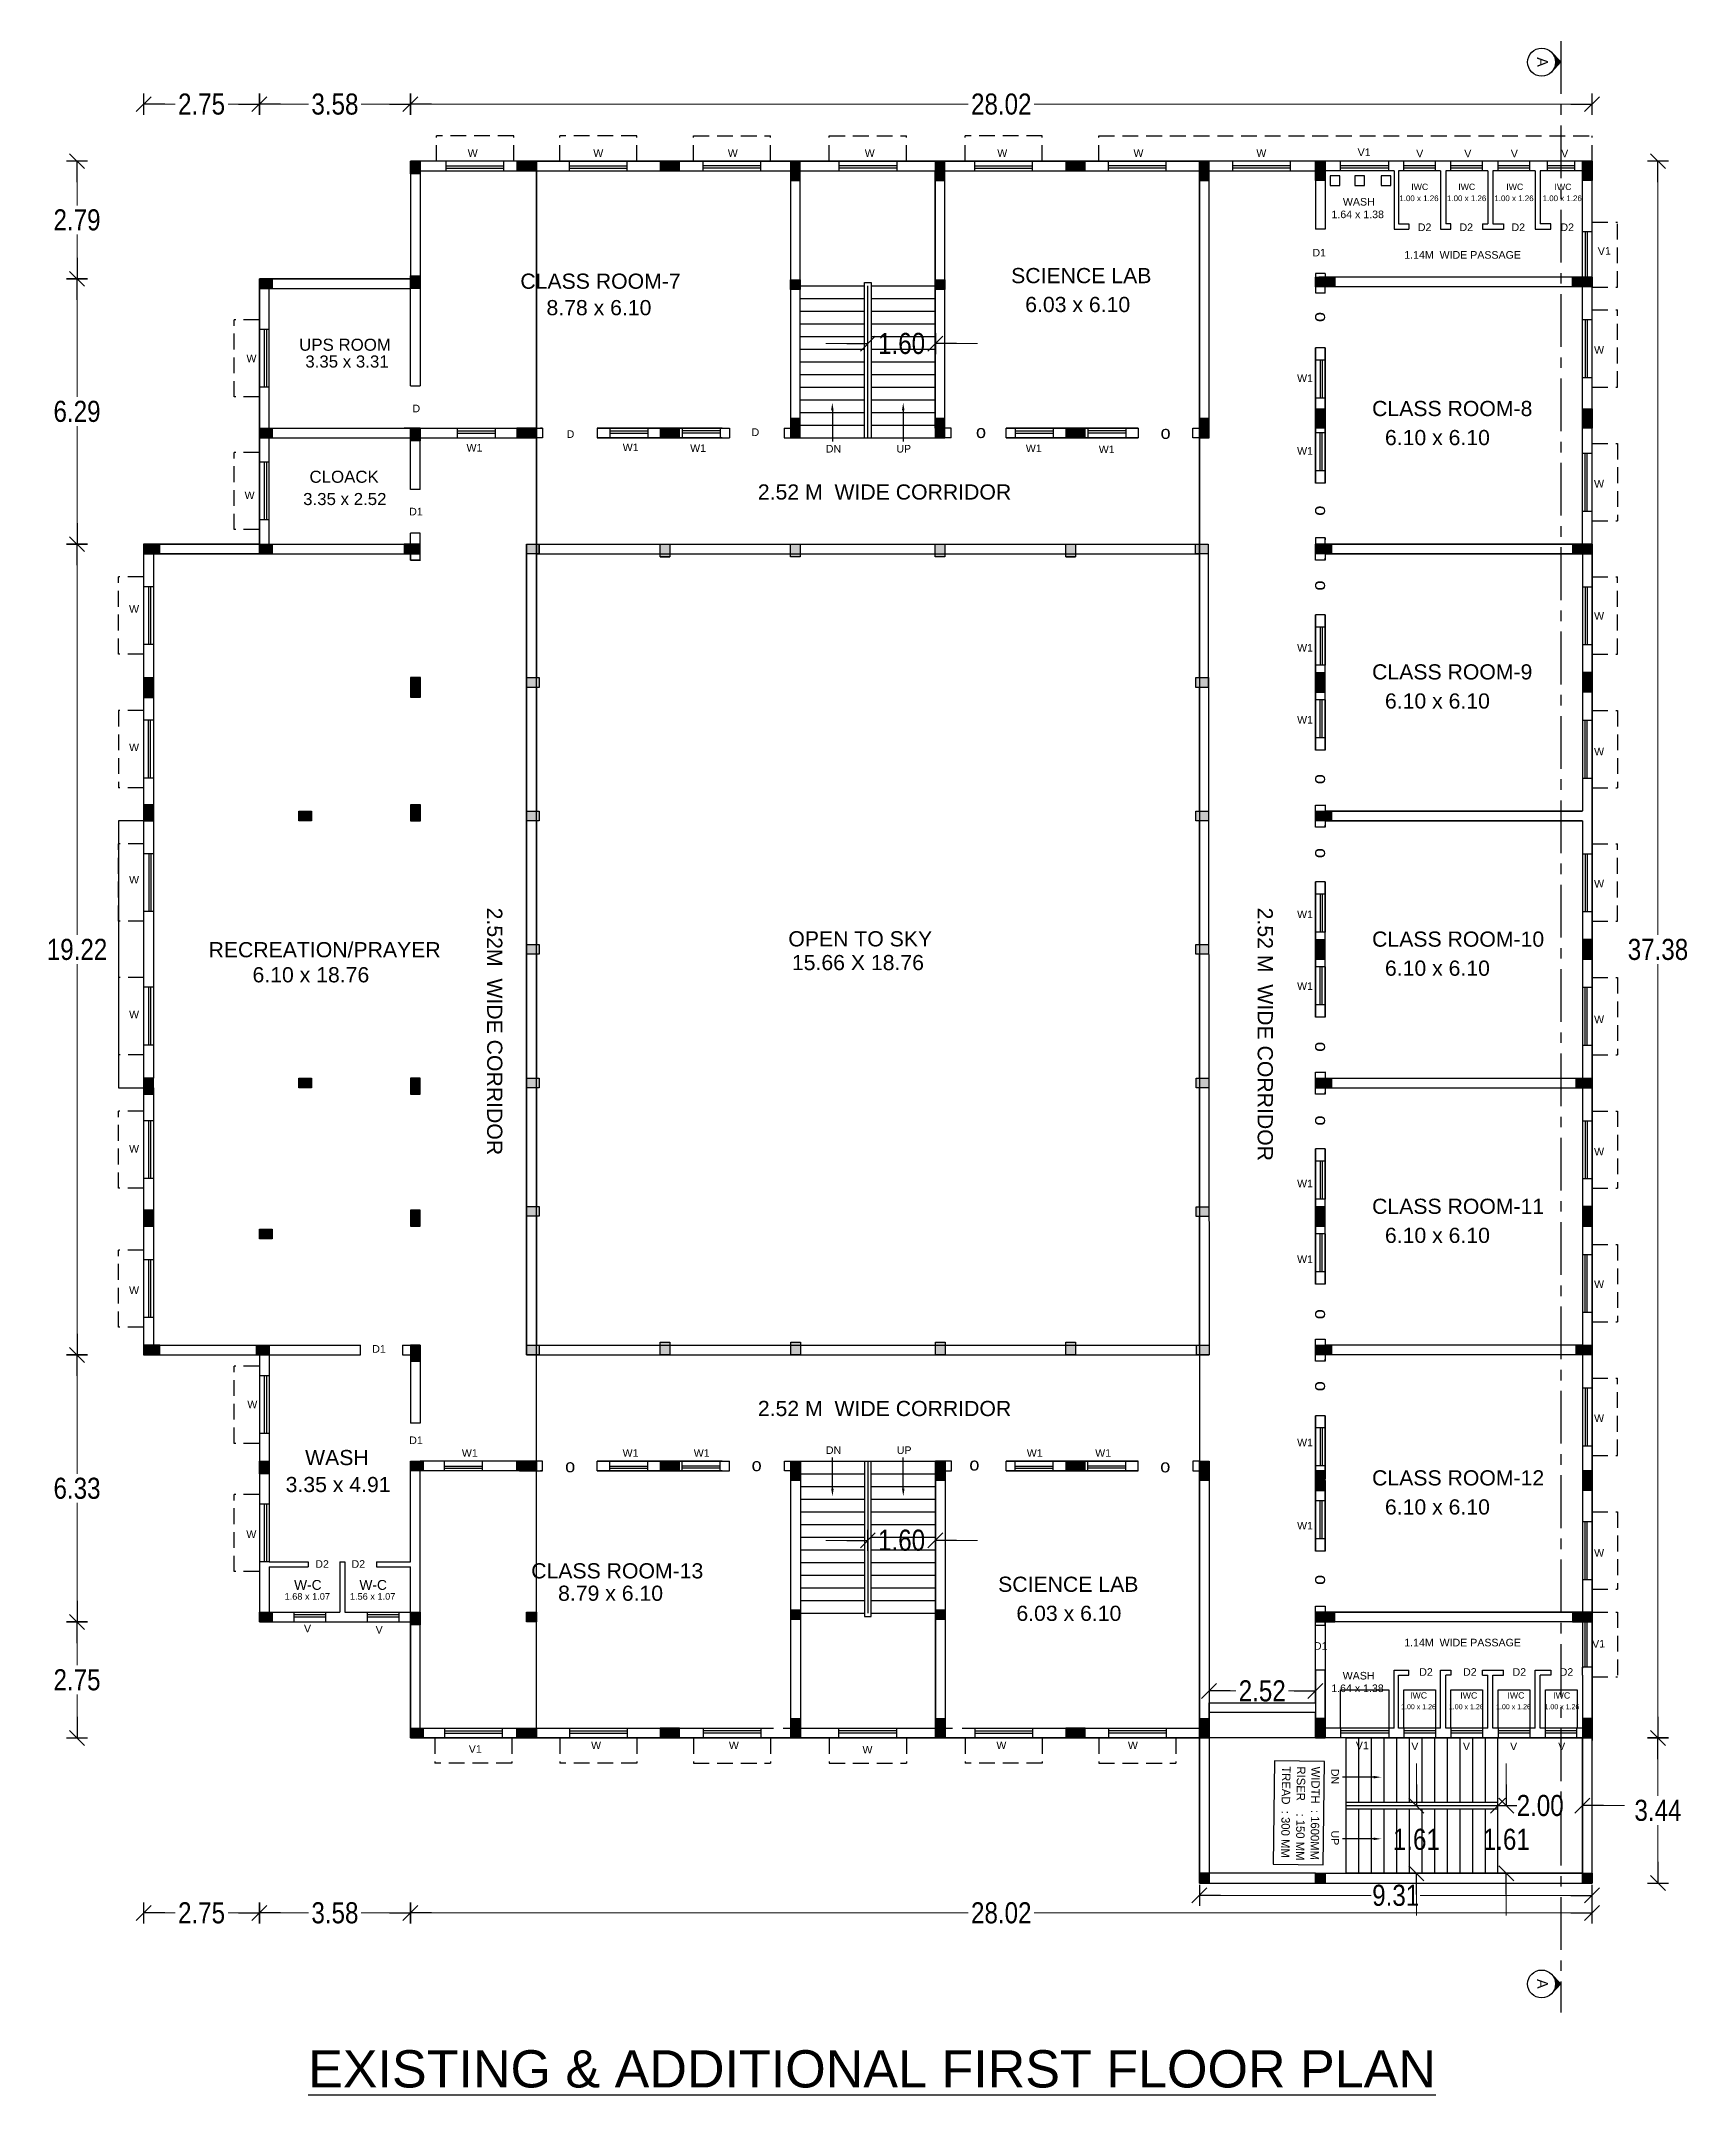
# Model space of a CAD drawing. Header units: metres. Extents: x 54 to 366, y 88 to 219.
# Drawn here: x 119.43 to 158.61, y 169.92 to 218.61 of the extents above; entities that cross this region are included whole.
import ezdxf

# ---------------------------------------------------------------- set-up
doc = ezdxf.new("R2010")
doc.units = ezdxf.units.M
doc.linetypes.add('CENTER', pattern=[2, 1.25, -0.25, 0.25, -0.25])
doc.linetypes.add('HIDDEN2', pattern=[0.1875, 0.125, -0.0625])
doc.layers.get('Defpoints').update_dxf_attribs({"lineweight": 18})
for name, color, linetype in [('BLK_1_FLR_1_BLT_UP_AREA', 26, 'Continuous'), ('BLK_1_FLR_1_BLT_UP_AREA_EXISTING', 26, 'Continuous'), ('BLK_1_FLR_1_EXIT_WIDTH_DOOR', 2, 'Continuous'), ('BLK_1_FLR_1_EXIT_WIDTH_STAIR', 1, 'Continuous'), ('BLK_1_FLR_1_FIRESTAIR_1', 1, 'Continuous'), ('BLK_1_FLR_1_WASH', 55, 'Continuous'), ('ED', 7, 'Continuous'), ('SECLINE', 2, 'CENTER'), ('TOILET_VENTILATION', 6, 'Continuous')]:
    doc.layers.add(name, color=color, linetype=linetype)
doc.styles.add('GD', font='GOTHIC.TTF')
doc.styles.add('GRIDTEXT', font='GOTHIC.TTF', dxfattribs={"height": 6})
doc.styles.get("Standard").update_dxf_attribs({"font": 'arial.ttf', "height": 0.5})
doc.styles.add('style1', font='ARIALN.TTF', dxfattribs={"height": 0.5})
doc.dimstyles.new('11', dxfattribs={"dimtxt": 0.5, "dimasz": 0.5, "dimexe": 0.18, "dimexo": 0.0625, "dimgap": 0.09, "dimtad": 0, "dimtih": 1, "dimtoh": 1, "dimzin": 0, "dimdsep": 46, "dimtxsty": 'style1', "dimblk": 'AR', "dimcen": 0.09, "dimse1": 1, "dimse2": 1, "dimclrd": 256, "dimadec": 0, "dimazin": 0, "dimtfac": 0.7, "dimtofl": 0, "dimtmove": 0, "dimatfit": 3, "dimfxl": 0, "dimfrac": 1, "dimtolj": 1, "dimtzin": 0, "dimlwd": 20, "dimarcsym": 0})

msp = doc.modelspace()

# ---------------------------------------------------------------- texts
at = {"linetype": 'Continuous'}
for s, height, p in [('W', 0.18, (129.542, 215.868)), ('W', 0.18, (132.519, 215.868)), ('W', 0.18, (135.708, 215.868)), ('W', 0.18, (138.955, 215.868)), ('W', 0.18, (142.097, 215.868)), ('W', 0.18, (145.326, 215.868)), ('W', 0.18, (148.24, 215.868)), ('V1', 0.18, (150.641, 215.886)), ('IWC', 0.1487, (151.912, 215.082)), ('IWC', 0.1487, (153.026, 215.082)), ('IWC', 0.1487, (154.165, 215.082)), ('IWC', 0.1487, (155.309, 215.082)), ('WASH', 0.18, (150.292, 214.713)), ('1.00 x 1.26', 0.13462, (151.63, 214.818)), ('1.00 x 1.26', 0.13462, (152.761, 214.818)), ('1.00 x 1.26', 0.13462, (153.883, 214.818)), ('1.00 x 1.26', 0.13462, (155.027, 214.818)), ('1.64 x 1.38', 0.18, (150.021, 214.414)), ('D2', 0.18, (152.069, 214.109)), ('D2', 0.18, (153.056, 214.109)), ('D2', 0.18, (154.289, 214.109)), ('D2', 0.18, (155.449, 214.109)), ('D1', 0.18, (149.569, 213.506)), ('1.14M  WIDE PASSAGE', 0.18, (151.746, 213.454)), ('1.14M  WIDE PASSAGE', 0.18, (151.746, 213.454)), ('CLASS ROOM-7', 0.36, (130.79, 212.74)), ('SCIENCE LAB', 0.36, (142.426, 212.873)), ('8.78 x 6.10', 0.36, (131.409, 212.113)), ('6.03 x 6.10', 0.36, (142.76, 212.188)), ('UPS ROOM', 0.2859, (125.546, 211.271)), ('W', 0.18, (124.297, 210.998)), ('3.35 x 3.31', 0.28586, (125.692, 210.873)), ('W1', 0.18, (149.206, 210.53)), ('D', 0.18, (128.232, 209.812)), ('CLASS ROOM-8', 0.36, (150.984, 209.722)), ('D', 0.18, (131.888, 209.205)), ('D', 0.18, (136.272, 209.25)), ('o', 0.307, (141.592, 209.202)), ('o', 0.307, (145.969, 209.182)), ('6.10 x 6.10', 0.36, (151.289, 209.033)), ('W1', 0.18, (129.514, 208.882)), ('W1', 0.18, (133.217, 208.891)), ('W1', 0.18, (134.816, 208.872)), ('DN', 0.18, (138.032, 208.858)), ('UP', 0.18, (139.705, 208.858)), ('W1', 0.18, (142.774, 208.868)), ('W1', 0.18, (144.504, 208.844)), ('W1', 0.18, (149.206, 208.807)), ('CLOACK', 0.2859, (125.791, 208.141)), ('W', 0.18, (124.252, 207.754)), ('2.52 M  WIDE CORRIDOR', 0.36, (136.421, 207.743)), ('3.35 x 2.52', 0.28586, (125.64, 207.613)), ('D1', 0.18, (128.154, 207.368)), ('W', 0.18, (121.513, 205.06)), ('W1', 0.18, (149.206, 204.139)), ('CLASS ROOM-9', 0.36, (150.984, 203.478)), ('6.10 x 6.10', 0.36, (151.289, 202.788)), ('W1', 0.18, (149.206, 202.432)), ('W', 0.18, (121.513, 201.78)), ('W', 0.18, (121.513, 198.643)), ('W1', 0.18, (149.206, 197.82)), ('RECREATION/PRAYER', 0.36, (123.397, 196.892)), ('OPEN TO SKY', 0.36, (137.144, 197.15)), ('CLASS ROOM-10', 0.36, (150.984, 197.143)), ('15.66 X 18.76', 0.36, (137.228, 196.587)), ('6.10 x 6.10', 0.36, (151.289, 196.454)), ('6.10 x 18.76', 0.36, (124.44, 196.298)), ('W1', 0.18, (149.206, 196.12)), ('W', 0.18, (121.513, 195.448)), ('W', 0.18, (121.513, 192.264)), ('W1', 0.18, (149.206, 191.439)), ('CLASS ROOM-11', 0.36, (150.984, 190.809)), ('6.10 x 6.10', 0.36, (151.289, 190.12)), ('W1', 0.18, (149.206, 189.644)), ('W', 0.18, (121.513, 188.909)), ('D1', 0.18, (127.278, 187.518)), ('W', 0.18, (124.317, 186.202)), ('2.52 M  WIDE CORRIDOR', 0.36, (136.421, 186.016)), ('D1', 0.18, (128.155, 185.352)), ('WASH', 0.36, (125.686, 184.853)), ('W1', 0.18, (129.403, 185.05)), ('W1', 0.18, (133.214, 185.05)), ('W1', 0.18, (134.901, 185.05)), ('DN', 0.18, (138.035, 185.118)), ('UP', 0.18, (139.715, 185.118)), ('W1', 0.18, (142.797, 185.05)), ('W1', 0.18, (144.419, 185.05)), ('W1', 0.18, (149.206, 185.3)), ('3.35 x 4.91', 0.36, (125.225, 184.213)), ('CLASS ROOM-12', 0.36, (150.984, 184.371)), ('6.10 x 6.10', 0.36, (151.289, 183.682)), ('W', 0.18, (124.293, 183.124)), ('W1', 0.18, (149.206, 183.328)), ('D2', 0.18, (125.929, 182.419)), ('D2', 0.18, (126.787, 182.419)), ('W-C', 0.2336, (125.426, 181.896)), ('W-C', 0.2336, (126.975, 181.896)), ('CLASS ROOM-13', 0.36, (131.047, 182.167)), ('SCIENCE LAB', 0.36, (142.118, 181.849)), ('1.68 x 1.07', 0.15584, (125.2, 181.662)), ('1.56 x 1.07', 0.15584, (126.749, 181.662)), ('8.79 x 6.10', 0.36, (131.685, 181.636)), ('6.03 x 6.10', 0.36, (142.551, 181.16)), ('V', 0.18, (125.66, 180.888)), ('V', 0.18, (127.359, 180.859)), ('D1', 0.18, (149.606, 180.476)), ('1.14M  WIDE PASSAGE', 0.18, (151.746, 180.557)), ('WASH', 0.18, (150.287, 179.771)), ('D2', 0.18, (152.102, 179.859)), ('D2', 0.18, (153.141, 179.859)), ('D2', 0.18, (154.314, 179.859)), ('D2', 0.18, (155.432, 179.859)), ('1.64 x 1.38', 0.18, (150.016, 179.473)), ('1.00 x 1.26', 0.11967, (151.671, 179.066)), ('IWC', 0.1487, (151.885, 179.319)), ('1.00 x 1.26', 0.11967, (152.804, 179.066)), ('IWC', 0.1487, (153.075, 179.319)), ('1.00 x 1.26', 0.11967, (153.923, 179.066)), ('IWC', 0.1487, (154.193, 179.319)), ('1.00 x 1.26', 0.11967, (155.071, 179.066)), ('IWC', 0.1487, (155.278, 179.319)), ('V1', 0.18, (150.599, 178.117)), ('%%UEXISTING & ADDITIONAL FIRST FLOOR PLAN', 0.88343, (125.757, 170.099))]:
    msp.add_text(s, height=height, dxfattribs=at).set_placement(p)
for s, height, rotation, p in [('V', 0.18, 0.8223, (152.032, 215.855)), ('V', 0.18, 0.8223, (153.172, 215.855)), ('V', 0.18, 0.8223, (154.275, 215.855)), ('V', 0.18, 0.8223, (155.469, 215.855)), ('V1', 0.18, 2.0585, (156.34, 213.54)), ('o', 0.307, 270, (149.633, 212.19)), ('W', 0.18, 2.0585, (156.252, 211.198)), ('W', 0.18, 2.0585, (156.252, 208.023)), ('o', 0.307, 270, (149.633, 207.599)), ('o', 0.307, 270, (149.633, 205.825)), ('W', 0.18, 2.0585, (156.252, 204.891)), ('W', 0.18, 2.0585, (156.252, 201.676)), ('o', 0.307, 270, (149.633, 201.235)), ('o', 0.307, 270, (149.633, 199.481)), ('W', 0.18, 2.0585, (156.252, 198.542)), ('2.52M  WIDE CORRIDOR', 0.36, 270, (130.003, 198.069)), ('2.52 M  WIDE CORRIDOR', 0.36, 270, (148.271, 198.069)), ('W', 0.18, 2.0585, (156.252, 195.327)), ('o', 0.307, 270, (149.633, 194.89)), ('o', 0.307, 270, (149.633, 193.141)), ('W', 0.18, 2.0585, (156.252, 192.191)), ('W', 0.18, 2.0585, (156.252, 189.049)), ('o', 0.307, 270, (149.633, 188.55)), ('o', 0.307, 270, (149.633, 186.843)), ('W', 0.18, 2.0585, (156.252, 185.872)), ('o', 0.307, 180, (132.091, 184.92)), ('o', 0.307, 180, (136.512, 184.946)), ('o', 0.307, 180, (141.674, 184.96)), ('o', 0.307, 180, (146.2, 184.917)), ('W', 0.18, 2.0585, (156.252, 182.678)), ('o', 0.307, 270, (149.633, 182.252)), ('V1', 0.18, 2.0585, (156.205, 180.521)), ('DN', 0.18, 270, (150.016, 177.653)), ('DN', 0.18, 270, (150.016, 177.653)), ('UP', 0.18, 270, (150.016, 176.191)), ('UP', 0.18, 270, (150.016, 176.191))]:
    msp.add_text(s, height=height, rotation=rotation, dxfattribs=at).set_placement(p)
at = {"color": 0, "lineweight": 25, "ltscale": 0.23}
for s, p in [('V1', (129.567, 178.034)), ('W', (132.467, 178.121)), ('W', (135.734, 178.121)), ('W', (142.076, 178.121)), ('W', (145.194, 178.121)), ('V', (151.914, 178.096)), ('V', (153.138, 178.096)), ('V', (154.256, 178.096)), ('V', (155.396, 178.096)), ('W', (138.901, 178.017))]:
    msp.add_text(s, height=0.18, dxfattribs=at).set_placement(p)
at = {"style": 'GD'}
for s, p in [('TREAD  : 300 MM', (148.851, 177.715)), ('RISER    : 150 MM', (149.203, 177.711)), ('WIDTH  : 1600MM', (149.548, 177.706))]:
    msp.add_text(s, height=0.2, rotation=269.2994, dxfattribs=at).set_placement(p)
at = {"layer": 'SECLINE', "color": 6, "style": 'GRIDTEXT'}
for p in [(154.895, 218.228), (154.895, 172.669)]:
    msp.add_text('A', height=0.256, rotation=270.8155, dxfattribs=at).set_placement(p)

# ---------------------------------------------------------------- blocks, each defined once
blk = doc.blocks.new('AR')
for p, q in [((-1, 0), (0, 0)), ((-0.354, -0.354), (0.354, 0.354)), ((0, -0.5), (0, 0.5))]:
    blk.add_line(p, q)
blk = doc.blocks.new('*D48')
at = {"layer": 'Defpoints', "color": 0}
for p in [(124.604, 217.116), (121.859, 206.686), (124.604, 206.686)]:
    blk.add_point(p, dxfattribs=at)
at = {"layer": 'ED', "lineweight": 20}
for p, q in [((122.359, 217.116), (122.604, 217.116)), ((124.104, 217.116), (123.859, 217.116))]:
    blk.add_line(p, q, dxfattribs=at)
at = {"layer": 'ED', "lineweight": 20, "xscale": 0.5, "yscale": 0.5, "zscale": 0.5, "rotation": 180}
blk.add_blockref('AR', (121.859, 217.116), dxfattribs=at)
at = {"layer": 'ED', "lineweight": 20, "xscale": 0.5, "yscale": 0.5, "zscale": 0.5}
blk.add_blockref('AR', (124.604, 217.116), dxfattribs=at)
at = {"layer": 'ED', "color": 0, "insert": (123.232, 217.116), "char_height": 0.5, "attachment_point": 5, "style": 'style1'}
blk.add_mtext('\\A1;2.75', dxfattribs=at)
blk = doc.blocks.new('*D49')
at = {"layer": 'Defpoints', "color": 0}
for p in [(128.184, 217.116), (128.184, 215.766), (124.604, 206.686)]:
    blk.add_point(p, dxfattribs=at)
at = {"layer": 'ED', "lineweight": 20}
for p, q in [((125.104, 217.116), (125.771, 217.116)), ((127.684, 217.116), (127.017, 217.116))]:
    blk.add_line(p, q, dxfattribs=at)
at = {"layer": 'ED', "lineweight": 20, "xscale": 0.5, "yscale": 0.5, "zscale": 0.5, "rotation": 180}
blk.add_blockref('AR', (124.604, 217.116), dxfattribs=at)
at = {"layer": 'ED', "lineweight": 20, "xscale": 0.5, "yscale": 0.5, "zscale": 0.5}
blk.add_blockref('AR', (128.184, 217.116), dxfattribs=at)
at = {"layer": 'ED', "color": 0, "insert": (126.394, 217.116), "char_height": 0.5, "attachment_point": 5, "style": 'style1'}
blk.add_mtext('\\A1;3.58', dxfattribs=at)
blk = doc.blocks.new('*D50')
at = {"layer": 'Defpoints', "color": 0}
for p in [(156.199, 217.116), (156.199, 216.366), (128.184, 215.766)]:
    blk.add_point(p, dxfattribs=at)
at = {"layer": 'ED', "lineweight": 20}
for p, q in [((128.684, 217.116), (141.408, 217.116)), ((155.699, 217.116), (142.975, 217.116))]:
    blk.add_line(p, q, dxfattribs=at)
at = {"layer": 'ED', "lineweight": 20, "xscale": 0.5, "yscale": 0.5, "zscale": 0.5, "rotation": 180}
blk.add_blockref('AR', (128.184, 217.116), dxfattribs=at)
at = {"layer": 'ED', "lineweight": 20, "xscale": 0.5, "yscale": 0.5, "zscale": 0.5}
blk.add_blockref('AR', (156.199, 217.116), dxfattribs=at)
at = {"layer": 'ED', "color": 0, "insert": (142.192, 217.116), "char_height": 0.5, "attachment_point": 5, "style": 'style1'}
blk.add_mtext('\\A1;28.02', dxfattribs=at)
blk = doc.blocks.new('*D51')
at = {"layer": 'Defpoints', "color": 0}
for p in [(156.199, 215.766), (156.199, 178.386), (157.762, 178.386)]:
    blk.add_point(p, dxfattribs=at)
at = {"layer": 'ED', "lineweight": 20}
for p, q in [((157.762, 215.266), (157.762, 197.422)), ((157.762, 178.886), (157.762, 196.731))]:
    blk.add_line(p, q, dxfattribs=at)
at = {"layer": 'ED', "lineweight": 20, "xscale": 0.5, "yscale": 0.5, "zscale": 0.5}
for p, rotation in [((157.762, 215.766), 90), ((157.762, 178.386), 270)]:
    blk.add_blockref('AR', p, dxfattribs=dict(at, rotation=rotation))
at = {"layer": 'ED', "color": 0, "insert": (157.762, 197.076), "char_height": 0.5, "attachment_point": 5, "style": 'style1'}
blk.add_mtext('\\A1;37.38', dxfattribs=at)
blk = doc.blocks.new('*D52')
at = {"layer": 'Defpoints', "color": 0}
for p in [(128.184, 178.386), (156.199, 178.321), (128.184, 174.237)]:
    blk.add_point(p, dxfattribs=at)
at = {"layer": 'ED', "lineweight": 20}
for p, q in [((128.684, 174.237), (141.408, 174.237)), ((155.699, 174.237), (142.975, 174.237))]:
    blk.add_line(p, q, dxfattribs=at)
at = {"layer": 'ED', "lineweight": 20, "xscale": 0.5, "yscale": 0.5, "zscale": 0.5, "rotation": 180}
blk.add_blockref('AR', (128.184, 174.237), dxfattribs=at)
at = {"layer": 'ED', "lineweight": 20, "xscale": 0.5, "yscale": 0.5, "zscale": 0.5}
blk.add_blockref('AR', (156.199, 174.237), dxfattribs=at)
at = {"layer": 'ED', "color": 0, "insert": (142.192, 174.237), "char_height": 0.5, "attachment_point": 5, "style": 'style1'}
blk.add_mtext('\\A1;28.02', dxfattribs=at)
blk = doc.blocks.new('*D42')
at = {"layer": 'Defpoints', "color": 0}
for p in [(124.604, 181.136), (128.184, 178.386), (124.604, 174.237)]:
    blk.add_point(p, dxfattribs=at)
at = {"layer": 'ED', "lineweight": 20}
for p, q in [((125.104, 174.237), (125.771, 174.237)), ((127.684, 174.237), (127.017, 174.237))]:
    blk.add_line(p, q, dxfattribs=at)
at = {"layer": 'ED', "lineweight": 20, "xscale": 0.5, "yscale": 0.5, "zscale": 0.5, "rotation": 180}
blk.add_blockref('AR', (124.604, 174.237), dxfattribs=at)
at = {"layer": 'ED', "lineweight": 20, "xscale": 0.5, "yscale": 0.5, "zscale": 0.5}
blk.add_blockref('AR', (128.184, 174.237), dxfattribs=at)
at = {"layer": 'ED', "color": 0, "insert": (126.394, 174.237), "char_height": 0.5, "attachment_point": 5, "style": 'style1'}
blk.add_mtext('\\A1;3.58', dxfattribs=at)
blk = doc.blocks.new('*D43')
at = {"layer": 'Defpoints', "color": 0}
for p in [(121.859, 187.581), (124.604, 181.136), (121.859, 174.237)]:
    blk.add_point(p, dxfattribs=at)
at = {"layer": 'ED', "lineweight": 20}
for p, q in [((122.359, 174.237), (122.604, 174.237)), ((124.104, 174.237), (123.859, 174.237))]:
    blk.add_line(p, q, dxfattribs=at)
at = {"layer": 'ED', "lineweight": 20, "xscale": 0.5, "yscale": 0.5, "zscale": 0.5, "rotation": 180}
blk.add_blockref('AR', (121.859, 174.237), dxfattribs=at)
at = {"layer": 'ED', "lineweight": 20, "xscale": 0.5, "yscale": 0.5, "zscale": 0.5}
blk.add_blockref('AR', (124.604, 174.237), dxfattribs=at)
at = {"layer": 'ED', "color": 0, "insert": (123.232, 174.237), "char_height": 0.5, "attachment_point": 5, "style": 'style1'}
blk.add_mtext('\\A1;2.75', dxfattribs=at)
blk = doc.blocks.new('*D53')
at = {"layer": 'Defpoints', "color": 0}
for p in [(128.184, 215.766), (120.279, 212.976), (128.184, 212.976)]:
    blk.add_point(p, dxfattribs=at)
at = {"layer": 'ED', "lineweight": 20}
for p, q in [((120.279, 215.266), (120.279, 214.717)), ((120.279, 213.476), (120.279, 214.026))]:
    blk.add_line(p, q, dxfattribs=at)
at = {"layer": 'ED', "lineweight": 20, "xscale": 0.5, "yscale": 0.5, "zscale": 0.5}
for p, rotation in [((120.279, 215.766), 90), ((120.279, 212.976), 270)]:
    blk.add_blockref('AR', p, dxfattribs=dict(at, rotation=rotation))
at = {"layer": 'ED', "color": 0, "insert": (120.279, 214.371), "char_height": 0.5, "attachment_point": 5, "style": 'style1'}
blk.add_mtext('\\A1;2.79', dxfattribs=at)
blk = doc.blocks.new('*D54')
at = {"layer": 'Defpoints', "color": 0}
for p in [(128.184, 212.976), (120.279, 206.686), (121.859, 206.686)]:
    blk.add_point(p, dxfattribs=at)
at = {"layer": 'ED', "lineweight": 20}
for p, q in [((120.279, 212.476), (120.279, 210.177)), ((120.279, 207.186), (120.279, 209.486))]:
    blk.add_line(p, q, dxfattribs=at)
at = {"layer": 'ED', "lineweight": 20, "xscale": 0.5, "yscale": 0.5, "zscale": 0.5}
for p, rotation in [((120.279, 212.976), 90), ((120.279, 206.686), 270)]:
    blk.add_blockref('AR', p, dxfattribs=dict(at, rotation=rotation))
at = {"layer": 'ED', "color": 0, "insert": (120.279, 209.831), "char_height": 0.5, "attachment_point": 5, "style": 'style1'}
blk.add_mtext('\\A1;6.29', dxfattribs=at)
blk = doc.blocks.new('*D55')
at = {"layer": 'Defpoints', "color": 0}
for p in [(121.859, 206.686), (120.279, 187.466), (121.859, 187.466)]:
    blk.add_point(p, dxfattribs=at)
at = {"layer": 'ED', "lineweight": 20}
for p, q in [((120.279, 206.186), (120.279, 197.422)), ((120.279, 187.966), (120.279, 196.731))]:
    blk.add_line(p, q, dxfattribs=at)
at = {"layer": 'ED', "lineweight": 20, "xscale": 0.5, "yscale": 0.5, "zscale": 0.5}
for p, rotation in [((120.279, 206.686), 90), ((120.279, 187.466), 270)]:
    blk.add_blockref('AR', p, dxfattribs=dict(at, rotation=rotation))
at = {"layer": 'ED', "color": 0, "insert": (120.279, 197.076), "char_height": 0.5, "attachment_point": 5, "style": 'style1'}
blk.add_mtext('\\A1;19.22', dxfattribs=at)
blk = doc.blocks.new('*D56')
at = {"layer": 'Defpoints', "color": 0}
for p in [(121.859, 187.466), (120.279, 181.136), (124.604, 181.136)]:
    blk.add_point(p, dxfattribs=at)
at = {"layer": 'ED', "lineweight": 20}
for p, q in [((120.279, 186.966), (120.279, 184.647)), ((120.279, 181.636), (120.279, 183.956))]:
    blk.add_line(p, q, dxfattribs=at)
at = {"layer": 'ED', "lineweight": 20, "xscale": 0.5, "yscale": 0.5, "zscale": 0.5}
for p, rotation in [((120.279, 187.466), 90), ((120.279, 181.136), 270)]:
    blk.add_blockref('AR', p, dxfattribs=dict(at, rotation=rotation))
at = {"layer": 'ED', "color": 0, "insert": (120.279, 184.301), "char_height": 0.5, "attachment_point": 5, "style": 'style1'}
blk.add_mtext('\\A1;6.33', dxfattribs=at)
blk = doc.blocks.new('*D57')
at = {"layer": 'Defpoints', "color": 0}
for p in [(124.604, 181.136), (120.279, 178.386), (128.184, 178.386)]:
    blk.add_point(p, dxfattribs=at)
at = {"layer": 'ED', "lineweight": 20}
for p, q in [((120.279, 180.636), (120.279, 180.107)), ((120.279, 178.886), (120.279, 179.416))]:
    blk.add_line(p, q, dxfattribs=at)
at = {"layer": 'ED', "lineweight": 20, "xscale": 0.5, "yscale": 0.5, "zscale": 0.5}
for p, rotation in [((120.279, 181.136), 90), ((120.279, 178.386), 270)]:
    blk.add_blockref('AR', p, dxfattribs=dict(at, rotation=rotation))
at = {"layer": 'ED', "color": 0, "insert": (120.279, 179.761), "char_height": 0.5, "attachment_point": 5, "style": 'style1'}
blk.add_mtext('\\A1;2.75', dxfattribs=at)
blk = doc.blocks.new('*D41')
at = {"layer": 'Defpoints', "color": 0}
for p in [(157.339, 178.386), (157.339, 174.946), (157.762, 174.946)]:
    blk.add_point(p, dxfattribs=at)
at = {"layer": 'ED', "lineweight": 20}
for p, q in [((157.762, 177.886), (157.762, 177.012)), ((157.762, 175.446), (157.762, 176.321))]:
    blk.add_line(p, q, dxfattribs=at)
at = {"layer": 'ED', "lineweight": 20, "xscale": 0.5, "yscale": 0.5, "zscale": 0.5}
for p, rotation in [((157.762, 178.386), 90), ((157.762, 174.946), 270)]:
    blk.add_blockref('AR', p, dxfattribs=dict(at, rotation=rotation))
at = {"layer": 'ED', "color": 0, "insert": (157.762, 176.666), "char_height": 0.5, "attachment_point": 5, "style": 'style1'}
blk.add_mtext('\\A1;3.44', dxfattribs=at)
blk = doc.blocks.new('*D44')
at = {"layer": 'BLK_1_FLR_1_EXIT_WIDTH_STAIR', "lineweight": 20}
for p, q in [((152.034, 177.281), (152.034, 177.781)), ((152.034, 174.676), (152.034, 174.176))]:
    blk.add_line(p, q, dxfattribs=at)
at = {"layer": 'Defpoints', "color": 0}
for p in [(151.701, 176.781), (152.034, 176.781), (151.569, 175.176)]:
    blk.add_point(p, dxfattribs=at)
at = {"layer": 'BLK_1_FLR_1_EXIT_WIDTH_STAIR', "lineweight": 20, "xscale": 0.5, "yscale": 0.5, "zscale": 0.5}
for p, rotation in [((152.034, 176.781), 270), ((152.034, 175.176), 90)]:
    blk.add_blockref('AR', p, dxfattribs=dict(at, rotation=rotation))
at = {"layer": 'BLK_1_FLR_1_EXIT_WIDTH_STAIR', "color": 0, "insert": (152.034, 175.979), "char_height": 0.5, "attachment_point": 5, "style": 'style1'}
blk.add_mtext('\\A1;1.61', dxfattribs=at)
blk = doc.blocks.new('*D45')
at = {"layer": 'Defpoints', "color": 0}
for p in [(153.969, 176.781), (153.969, 175.176), (154.166, 175.176)]:
    blk.add_point(p, dxfattribs=at)
at = {"layer": 'ED', "lineweight": 20}
for p, q in [((154.166, 177.281), (154.166, 177.781)), ((154.166, 174.676), (154.166, 174.176))]:
    blk.add_line(p, q, dxfattribs=at)
at = {"layer": 'ED', "lineweight": 20, "xscale": 0.5, "yscale": 0.5, "zscale": 0.5}
for p, rotation in [((154.166, 176.781), 270), ((154.166, 175.176), 90)]:
    blk.add_blockref('AR', p, dxfattribs=dict(at, rotation=rotation))
at = {"layer": 'ED', "color": 0, "insert": (154.166, 175.979), "char_height": 0.5, "attachment_point": 5, "style": 'style1'}
blk.add_mtext('\\A1;1.61', dxfattribs=at)
blk = doc.blocks.new('*D46')
at = {"layer": 'Defpoints', "color": 0}
for p in [(153.969, 176.781), (155.969, 176.781), (155.969, 176.781)]:
    blk.add_point(p, dxfattribs=at)
at = {"layer": 'ED', "lineweight": 20}
for p, q in [((153.469, 176.781), (152.969, 176.781)), ((156.469, 176.781), (156.969, 176.781))]:
    blk.add_line(p, q, dxfattribs=at)
at = {"layer": 'ED', "lineweight": 20, "xscale": 0.5, "yscale": 0.5, "zscale": 0.5}
blk.add_blockref('AR', (153.969, 176.781), dxfattribs=at)
at = {"layer": 'ED', "lineweight": 20, "xscale": 0.5, "yscale": 0.5, "zscale": 0.5, "rotation": 180}
blk.add_blockref('AR', (155.969, 176.781), dxfattribs=at)
at = {"layer": 'ED', "color": 0, "insert": (154.969, 176.781), "char_height": 0.5, "attachment_point": 5, "style": 'style1'}
blk.add_mtext('\\A1;2.00', dxfattribs=at)
blk = doc.blocks.new('*D47')
at = {"layer": 'Defpoints', "color": 0}
for p in [(146.889, 178.386), (156.199, 174.946), (146.889, 174.652)]:
    blk.add_point(p, dxfattribs=at)
at = {"layer": 'ED', "lineweight": 20}
for p, q in [((147.389, 174.652), (150.961, 174.652)), ((155.699, 174.652), (152.127, 174.652))]:
    blk.add_line(p, q, dxfattribs=at)
at = {"layer": 'ED', "lineweight": 20, "xscale": 0.5, "yscale": 0.5, "zscale": 0.5, "rotation": 180}
blk.add_blockref('AR', (146.889, 174.652), dxfattribs=at)
at = {"layer": 'ED', "lineweight": 20, "xscale": 0.5, "yscale": 0.5, "zscale": 0.5}
blk.add_blockref('AR', (156.199, 174.652), dxfattribs=at)
at = {"layer": 'ED', "color": 0, "insert": (151.544, 174.652), "char_height": 0.5, "attachment_point": 5, "style": 'style1'}
blk.add_mtext('\\A1;9.31', dxfattribs=at)
blk = doc.blocks.new('*D276')
at = {"layer": 'BLK_1_FLR_1_EXIT_WIDTH_STAIR', "lineweight": 20}
for p, q in [((138.529, 211.441), (138.029, 211.441)), ((141.129, 211.441), (141.629, 211.441))]:
    blk.add_line(p, q, dxfattribs=at)
at = {"layer": 'Defpoints', "color": 0}
for p in [(139.029, 211.779), (140.629, 211.779), (140.629, 211.441)]:
    blk.add_point(p, dxfattribs=at)
at = {"layer": 'BLK_1_FLR_1_EXIT_WIDTH_STAIR', "lineweight": 20, "xscale": 0.5, "yscale": 0.5, "zscale": 0.5}
blk.add_blockref('AR', (139.029, 211.441), dxfattribs=at)
at = {"layer": 'BLK_1_FLR_1_EXIT_WIDTH_STAIR', "lineweight": 20, "xscale": 0.5, "yscale": 0.5, "zscale": 0.5, "rotation": 180}
blk.add_blockref('AR', (140.629, 211.441), dxfattribs=at)
at = {"layer": 'BLK_1_FLR_1_EXIT_WIDTH_STAIR', "color": 0, "insert": (139.829, 211.441), "char_height": 0.5, "attachment_point": 5, "style": 'style1'}
blk.add_mtext('\\A1;1.60', dxfattribs=at)
blk = doc.blocks.new('*D277')
at = {"layer": 'BLK_1_FLR_1_EXIT_WIDTH_STAIR', "lineweight": 20}
for p, q in [((138.529, 183.07), (138.029, 183.07)), ((141.129, 183.07), (141.629, 183.07))]:
    blk.add_line(p, q, dxfattribs=at)
at = {"layer": 'Defpoints', "color": 0}
for p in [(139.029, 183.07), (139.029, 182.542), (140.629, 182.542)]:
    blk.add_point(p, dxfattribs=at)
at = {"layer": 'BLK_1_FLR_1_EXIT_WIDTH_STAIR', "lineweight": 20, "xscale": 0.5, "yscale": 0.5, "zscale": 0.5}
blk.add_blockref('AR', (139.029, 183.07), dxfattribs=at)
at = {"layer": 'BLK_1_FLR_1_EXIT_WIDTH_STAIR', "lineweight": 20, "xscale": 0.5, "yscale": 0.5, "zscale": 0.5, "rotation": 180}
blk.add_blockref('AR', (140.629, 183.07), dxfattribs=at)
at = {"layer": 'BLK_1_FLR_1_EXIT_WIDTH_STAIR', "color": 0, "insert": (139.829, 183.07), "char_height": 0.5, "attachment_point": 5, "style": 'style1'}
blk.add_mtext('\\A1;1.60', dxfattribs=at)
blk = doc.blocks.new('*D278')
at = {"layer": 'BLK_1_FLR_1_EXIT_WIDTH_DOOR', "lineweight": 20}
for p, q in [((147.619, 179.499), (147.755, 179.499)), ((149.139, 179.499), (149.003, 179.499))]:
    blk.add_line(p, q, dxfattribs=at)
at = {"layer": 'Defpoints', "color": 0}
for p in [(149.639, 179.499), (147.119, 178.846), (149.639, 178.846)]:
    blk.add_point(p, dxfattribs=at)
at = {"layer": 'BLK_1_FLR_1_EXIT_WIDTH_DOOR', "lineweight": 20, "xscale": 0.5, "yscale": 0.5, "zscale": 0.5, "rotation": 180}
blk.add_blockref('AR', (147.119, 179.499), dxfattribs=at)
at = {"layer": 'BLK_1_FLR_1_EXIT_WIDTH_DOOR', "lineweight": 20, "xscale": 0.5, "yscale": 0.5, "zscale": 0.5}
blk.add_blockref('AR', (149.639, 179.499), dxfattribs=at)
at = {"layer": 'BLK_1_FLR_1_EXIT_WIDTH_DOOR', "color": 0, "insert": (148.379, 179.499), "char_height": 0.5, "attachment_point": 5, "style": 'style1'}
blk.add_mtext('\\A1;2.52', dxfattribs=at)

# ---------------------------------------------------------------- dimensions: what is measured, and where the dimension line sits
at = {"layer": 'BLK_1_FLR_1_EXIT_WIDTH_DOOR', "color": 2}
dim = msp.add_linear_dim(base=(149.639, 179.499), p1=(147.119, 178.846), p2=(149.639, 178.846), dimstyle='11', override={"dimpost": '\\X'}, dxfattribs=at)
dim.commit()
dim.dimension.update_dxf_attribs({"geometry": '*D278', "text_midpoint": (148.379, 179.499), "dimtype": 160})
at = {"layer": 'BLK_1_FLR_1_EXIT_WIDTH_STAIR'}
for base, p1, p2, picture, middle in [((140.629, 211.441), (139.029, 211.779), (140.629, 211.779), '*D276', (139.829, 211.441)), ((139.029, 183.07), (140.629, 182.542), (139.029, 182.542), '*D277', (139.829, 183.07))]:
    dim = msp.add_linear_dim(base=base, p1=p1, p2=p2, dimstyle='11', override={"dimpost": '\\X'}, dxfattribs=at)
    dim.commit()
    dim.dimension.update_dxf_attribs({"geometry": picture, "text_midpoint": middle})
dim = msp.add_linear_dim(base=(152.033658844, 176.781368328), p1=(151.569079957, 175.176368328), p2=(151.70132438, 176.781368328), angle=90, dimstyle='11', override={"dimpost": '\\X', "dimfxl": 3, "dimfxlon": 1, "dimarcsym": 1}, dxfattribs=at)
dim.commit()
dim.dimension.update_dxf_attribs({"geometry": '*D44', "text_midpoint": (152.033658844, 175.978868328), "dimtype": 160})
at = {"layer": 'ED'}
for base, p1, p2, override, picture, middle in [((124.604079957, 217.116167945), (121.859079957, 206.686368328), (124.604079957, 206.686368328), {"dimpost": '\\X', "dimfxl": 3, "dimfxlon": 1, "dimarcsym": 1}, '*D48', (123.231579957, 217.116167945)), ((128.184, 217.116), (124.604, 206.686), (128.184, 215.766), {"dimpost": '\\X', "dimtmove": 1, "dimfxl": 3, "dimfxlon": 1, "dimarcsym": 1}, '*D49', (126.394, 217.116)), ((156.199079957, 217.116167945), (128.184079957, 215.766368328), (156.199079957, 216.366368328), {"dimpost": '\\X', "dimtmove": 1, "dimfxl": 3, "dimfxlon": 1, "dimarcsym": 1}, '*D50', (142.191579957, 217.116167945)), ((121.859079957, 174.236538731), (124.604079957, 181.136368328), (121.859079957, 187.581368328), {"dimpost": '\\X', "dimtmove": 1, "dimfxl": 3, "dimfxlon": 1, "dimarcsym": 1}, '*D43', (123.231579957, 174.236538731)), ((124.604, 174.237), (128.184, 178.386), (124.604, 181.136), {"dimpost": '\\X', "dimtmove": 1, "dimfxl": 3, "dimfxlon": 1, "dimarcsym": 1}, '*D42', (126.394, 174.237))]:
    dim = msp.add_linear_dim(base=base, p1=p1, p2=p2, dimstyle='11', override=override, dxfattribs=at)
    dim.commit()
    dim.dimension.update_dxf_attribs({"geometry": picture, "text_midpoint": middle})
for base, p1, p2, angle, override, picture, middle in [((120.279, 212.976), (128.184, 215.766), (128.184, 212.976), 90, {"dimpost": '\\X', "dimfxl": 3, "dimfxlon": 1, "dimarcsym": 1}, '*D53', (120.279, 214.371)), ((120.279, 206.686), (128.184, 212.976), (121.859, 206.686), 90, {"dimpost": '\\X', "dimtmove": 1, "dimfxl": 3, "dimfxlon": 1, "dimarcsym": 1}, '*D54', (120.279, 209.831)), ((120.279, 187.466), (121.859, 206.686), (121.859, 187.466), 90, {"dimpost": '\\X', "dimtmove": 1, "dimfxl": 3, "dimfxlon": 1, "dimarcsym": 1}, '*D55', (120.279, 197.076)), ((120.279, 181.136), (121.859, 187.466), (124.604, 181.136), 90, {"dimpost": '\\X', "dimtmove": 1, "dimfxl": 3, "dimfxlon": 1, "dimarcsym": 1}, '*D56', (120.279, 184.301)), ((120.279, 178.386), (124.604, 181.136), (128.184, 178.386), 90, {"dimpost": '\\X', "dimtmove": 1, "dimfxl": 3, "dimfxlon": 1, "dimarcsym": 1}, '*D57', (120.279, 179.761)), ((146.889, 174.652), (156.199, 174.946), (146.889, 178.386), 180, {"dimpost": '\\X', "dimfxl": 3, "dimfxlon": 1, "dimarcsym": 1}, '*D47', (151.544, 174.652)), ((157.762, 174.946), (157.339, 178.386), (157.339, 174.946), 90, {"dimpost": '\\X', "dimfxl": 3, "dimfxlon": 1, "dimarcsym": 1}, '*D41', (157.762, 176.666)), ((155.969, 176.781), (153.969, 176.781), (155.969, 176.781), 180, {"dimpost": '\\X', "dimfxl": 3, "dimfxlon": 1, "dimarcsym": 1}, '*D46', (154.969, 176.781))]:
    dim = msp.add_linear_dim(base=base, p1=p1, p2=p2, angle=angle, dimstyle='11', override=override, dxfattribs=at)
    dim.commit()
    dim.dimension.update_dxf_attribs({"geometry": picture, "text_midpoint": middle})
for base, p1, p2, picture, middle in [((157.762, 178.386), (156.199, 215.766), (156.199, 178.386), '*D51', (157.762, 197.076)), ((154.166145566, 175.176368328), (153.969079957, 176.781368328), (153.969079957, 175.176368328), '*D45', (154.166145566, 175.978868328))]:
    dim = msp.add_linear_dim(base=base, p1=p1, p2=p2, angle=90, dimstyle='11', override={"dimpost": '\\X', "dimfxl": 3, "dimfxlon": 1, "dimarcsym": 1}, dxfattribs=at)
    dim.commit()
    dim.dimension.update_dxf_attribs({"geometry": picture, "text_midpoint": middle, "dimtype": 160})
dim = msp.add_linear_dim(base=(128.184079957, 174.236538731), p1=(156.199079957, 178.321368328), p2=(128.184079957, 178.386368328), dimstyle='11', override={"dimpost": '\\X', "dimfxl": 3, "dimfxlon": 1, "dimarcsym": 1}, dxfattribs=at)
dim.commit()
dim.dimension.update_dxf_attribs({"geometry": '*D52', "text_midpoint": (142.191579957, 174.236538731), "dimtype": 160})

# ---------------------------------------------------------------- hatches: boundary and pattern name
at = {"ltscale": 0.23}
h = msp.add_hatch(color=0, dxfattribs=at)
h.dxf.hatch_style = 1
h.paths.add_polyline_path([(128.184, 215.466), (128.414, 215.466), (128.414, 215.766), (128.184, 215.766)])
h = msp.add_hatch(color=0, dxfattribs=at)
h.dxf.hatch_style = 1
h.paths.add_polyline_path([(131.169, 215.536), (131.169, 215.766), (130.709, 215.766), (130.709, 215.536)])
h = msp.add_hatch(color=0, dxfattribs=at)
h.dxf.hatch_style = 1
h.paths.add_polyline_path([(134.564, 215.536), (134.564, 215.766), (134.104, 215.766), (134.104, 215.536)])
h = msp.add_hatch(color=0, dxfattribs=at)
h.dxf.hatch_style = 1
h.paths.add_polyline_path([(137.427, 215.766), (137.197, 215.766), (137.197, 215.306), (137.427, 215.306)])
h = msp.add_hatch(color=0, dxfattribs=at)
h.dxf.hatch_style = 1
h.paths.add_polyline_path([(140.857, 215.766), (140.627, 215.766), (140.627, 215.306), (140.857, 215.306)])
h = msp.add_hatch(color=0, dxfattribs=at)
h.dxf.hatch_style = 1
h.paths.add_polyline_path([(144.179, 215.536), (144.179, 215.766), (143.719, 215.766), (143.719, 215.536)])
h = msp.add_hatch(color=0, dxfattribs=at)
h.dxf.hatch_style = 1
h.paths.add_polyline_path([(147.119, 215.766), (146.889, 215.766), (146.889, 215.306), (147.119, 215.306)])
h = msp.add_hatch(color=0, dxfattribs=at)
h.dxf.hatch_style = 1
h.paths.add_polyline_path([(149.869, 215.306), (149.869, 215.766), (149.639, 215.766), (149.639, 215.306)])
h = msp.add_hatch(color=0, dxfattribs=at)
h.dxf.hatch_style = 1
h.paths.add_polyline_path([(155.969, 215.766), (155.969, 215.306), (156.199, 215.306), (156.199, 215.766)])
h = msp.add_hatch(color=0, dxfattribs=at)
h.dxf.hatch_style = 1
h.paths.add_polyline_path([(124.904, 212.746), (124.904, 212.976), (124.604, 212.976), (124.604, 212.746)])
h = msp.add_hatch(color=0, dxfattribs=at)
h.dxf.hatch_style = 1
h.paths.add_polyline_path([(128.184, 212.746), (128.414, 212.746), (128.414, 213.046), (128.184, 213.046)])
h = msp.add_hatch(color=0, dxfattribs=at)
h.dxf.hatch_style = 1
h.paths.add_polyline_path([(137.197, 212.726), (137.427, 212.726), (137.427, 212.956), (137.197, 212.956)])
h = msp.add_hatch(color=0, dxfattribs=at)
h.dxf.hatch_style = 1
h.paths.add_polyline_path([(140.627, 212.726), (140.857, 212.726), (140.857, 212.956), (140.627, 212.956)])
h = msp.add_hatch(color=0, dxfattribs=at)
h.dxf.hatch_style = 1
h.paths.add_polyline_path([(150.099, 213.016), (149.639, 213.016), (149.639, 212.786), (150.099, 212.786)])
h = msp.add_hatch(color=0, dxfattribs=at)
h.dxf.hatch_style = 1
h.paths.add_polyline_path([(156.199, 213.016), (155.739, 213.016), (155.739, 212.786), (156.199, 212.786)])
h = msp.add_hatch(color=0, dxfattribs=at)
h.dxf.hatch_style = 1
h.paths.add_polyline_path([(149.869, 209.436), (149.869, 209.896), (149.639, 209.896), (149.639, 209.436)])
h = msp.add_hatch(color=0, dxfattribs=at)
h.dxf.hatch_style = 1
h.paths.add_polyline_path([(155.969, 209.896), (155.969, 209.436), (156.199, 209.436), (156.199, 209.896)])
h = msp.add_hatch(color=0, dxfattribs=at)
h.dxf.hatch_style = 1
h.paths.add_polyline_path([(124.904, 209.206), (124.904, 209.436), (124.604, 209.436), (124.604, 209.206)])
h = msp.add_hatch(color=0, dxfattribs=at)
h.dxf.hatch_style = 1
h.paths.add_polyline_path([(128.184, 209.136), (128.414, 209.136), (128.414, 209.436), (128.184, 209.436)])
h = msp.add_hatch(color=0, dxfattribs=at)
h.dxf.hatch_style = 1
h.paths.add_polyline_path([(131.169, 209.206), (131.169, 209.436), (130.709, 209.436), (130.709, 209.206)])
h = msp.add_hatch(color=0, dxfattribs=at)
h.dxf.hatch_style = 1
h.paths.add_polyline_path([(134.564, 209.206), (134.564, 209.436), (134.104, 209.436), (134.104, 209.206)])
h = msp.add_hatch(color=0, dxfattribs=at)
h.dxf.hatch_style = 1
h.paths.add_polyline_path([(137.427, 209.666), (137.197, 209.666), (137.197, 209.206), (137.427, 209.206)])
h = msp.add_hatch(color=0, dxfattribs=at)
h.dxf.hatch_style = 1
h.paths.add_polyline_path([(140.857, 209.666), (140.627, 209.666), (140.627, 209.206), (140.857, 209.206)])
h = msp.add_hatch(color=0, dxfattribs=at)
h.dxf.hatch_style = 1
h.paths.add_polyline_path([(144.179, 209.206), (144.179, 209.436), (143.719, 209.436), (143.719, 209.206)])
h = msp.add_hatch(color=0, dxfattribs=at)
h.dxf.hatch_style = 1
h.paths.add_polyline_path([(147.119, 209.666), (146.889, 209.666), (146.889, 209.206), (147.119, 209.206)])
h = msp.add_hatch(color=0, dxfattribs=at)
h.dxf.hatch_style = 1
h.paths.add_polyline_path([(121.859, 206.686), (122.239, 206.686), (122.239, 206.456), (121.859, 206.456)])
h = msp.add_hatch(color=0, dxfattribs=at)
h.dxf.hatch_style = 1
h.paths.add_polyline_path([(124.904, 206.456), (124.904, 206.686), (124.604, 206.686), (124.604, 206.456)])
h = msp.add_hatch(color=0, dxfattribs=at)
h.dxf.hatch_style = 1
h.paths.add_polyline_path([(128.034, 206.456), (128.034, 206.686), (128.414, 206.686), (128.414, 206.456)])
h = msp.add_hatch(color=7)
h.dxf.hatch_style = 1
h.paths.add_polyline_path([(131.239, 206.686), (130.939, 206.686), (130.939, 206.456), (131.239, 206.456)])
h.paths.add_polyline_path([(134.334, 206.686), (134.104, 206.686), (134.104, 206.386), (134.334, 206.386)])
h.paths.add_polyline_path([(137.427, 206.686), (137.197, 206.686), (137.197, 206.386), (137.427, 206.386)])
h.paths.add_polyline_path([(140.857, 206.686), (140.627, 206.686), (140.627, 206.386), (140.857, 206.386)])
h.paths.add_polyline_path([(143.949, 206.686), (143.719, 206.686), (143.719, 206.386), (143.949, 206.386)])
h.paths.add_polyline_path([(147.099, 206.686), (146.799, 206.686), (146.799, 206.456), (147.099, 206.456)])
h.paths.add_polyline_path([(147.102, 203.521), (146.802, 203.521), (146.802, 203.291), (147.102, 203.291)])
h.paths.add_polyline_path([(147.105, 200.356), (146.805, 200.356), (146.805, 200.126), (147.105, 200.126)])
h.paths.add_polyline_path([(147.109, 197.194), (146.809, 197.194), (146.809, 196.964), (147.109, 196.964)])
h = msp.add_hatch(color=0, dxfattribs=at)
h.dxf.hatch_style = 1
h.paths.add_polyline_path([(149.639, 206.456), (149.639, 206.686), (150.019, 206.686), (150.019, 206.456)])
h = msp.add_hatch(color=0, dxfattribs=at)
h.dxf.hatch_style = 1
h.paths.add_polyline_path([(156.199, 206.456), (156.199, 206.686), (155.739, 206.686), (155.739, 206.456)])
h = msp.add_hatch(color=0, dxfattribs=at)
h.dxf.hatch_style = 1
h.paths.add_polyline_path([(149.639, 203.179), (149.869, 203.179), (149.869, 203.639), (149.639, 203.639)])
h = msp.add_hatch(color=0, dxfattribs=at)
h.dxf.hatch_style = 1
h.paths.add_polyline_path([(155.969, 203.186), (156.199, 203.186), (156.199, 203.646), (155.969, 203.646)])
h = msp.add_hatch(color=0, dxfattribs=at)
h.dxf.hatch_style = 1
h.paths.add_polyline_path([(121.859, 203.054), (122.089, 203.054), (122.089, 203.514), (121.859, 203.514)])
h = msp.add_hatch(color=0, dxfattribs=at)
h.dxf.hatch_style = 1
h.paths.add_polyline_path([(128.189, 203.061), (128.419, 203.061), (128.419, 203.521), (128.189, 203.521)])
h = msp.add_hatch(color=7)
h.dxf.hatch_style = 1
h.paths.add_polyline_path([(147.112, 194.026), (146.812, 194.026), (146.812, 193.796), (147.112, 193.796)])
h.paths.add_polyline_path([(147.115, 190.979), (146.815, 190.979), (146.815, 190.749), (147.115, 190.749)])
h.paths.add_polyline_path([(147.118, 187.696), (146.819, 187.696), (146.819, 187.466), (147.119, 187.466)])
h.paths.add_polyline_path([(143.949, 187.766), (143.719, 187.766), (143.719, 187.466), (143.949, 187.466)])
h.paths.add_polyline_path([(140.859, 187.766), (140.629, 187.766), (140.629, 187.466), (140.859, 187.466)])
h.paths.add_polyline_path([(137.429, 187.766), (137.199, 187.766), (137.199, 187.466), (137.429, 187.466)])
h.paths.add_polyline_path([(134.334, 187.766), (134.104, 187.766), (134.104, 187.466), (134.334, 187.466)])
h.paths.add_polyline_path([(131.239, 187.696), (130.939, 187.696), (130.939, 187.466), (131.239, 187.466)])
h.paths.add_polyline_path([(131.239, 190.981), (130.939, 190.981), (130.939, 190.751), (131.239, 190.751)])
h.paths.add_polyline_path([(131.239, 194.026), (130.939, 194.026), (130.939, 193.796), (131.239, 193.796)])
h.paths.add_polyline_path([(131.239, 197.194), (130.939, 197.194), (130.939, 196.964), (131.239, 196.964)])
h.paths.add_polyline_path([(131.239, 200.356), (130.939, 200.356), (130.939, 200.126), (131.239, 200.126)])
h.paths.add_polyline_path([(131.239, 203.521), (130.939, 203.521), (130.939, 203.291), (131.239, 203.291)])
h = msp.add_hatch(color=0, dxfattribs=at)
h.dxf.hatch_style = 1
h.paths.add_polyline_path([(122.089, 200.506), (122.089, 200.126), (121.859, 200.126), (121.859, 200.506)])
h = msp.add_hatch(color=0, dxfattribs=at)
h.dxf.hatch_style = 1
h.paths.add_polyline_path([(125.839, 200.126), (125.839, 200.356), (125.539, 200.356), (125.539, 200.126)])
h = msp.add_hatch(color=0, dxfattribs=at)
h.dxf.hatch_style = 1
h.paths.add_polyline_path([(128.419, 200.506), (128.419, 200.126), (128.189, 200.126), (128.189, 200.506)])
h = msp.add_hatch(color=0, dxfattribs=at)
h.dxf.hatch_style = 1
h.paths.add_polyline_path([(149.639, 200.126), (149.639, 200.356), (150.019, 200.356), (150.019, 200.126)])
h = msp.add_hatch(color=0, dxfattribs=at)
h.dxf.hatch_style = 1
h.paths.add_polyline_path([(149.639, 196.849), (149.869, 196.849), (149.869, 197.309), (149.639, 197.309)])
h = msp.add_hatch(color=0, dxfattribs=at)
h.dxf.hatch_style = 1
h.paths.add_polyline_path([(155.969, 196.851), (156.199, 196.851), (156.199, 197.311), (155.969, 197.311)])
h = msp.add_hatch(color=0, dxfattribs=at)
h.dxf.hatch_style = 1
h.paths.add_polyline_path([(122.089, 194.026), (122.089, 193.646), (121.859, 193.646), (121.859, 194.026)])
h = msp.add_hatch(color=0, dxfattribs=at)
h.dxf.hatch_style = 1
h.paths.add_polyline_path([(125.839, 193.796), (125.839, 194.026), (125.539, 194.026), (125.539, 193.796)])
h = msp.add_hatch(color=0, dxfattribs=at)
h.dxf.hatch_style = 1
h.paths.add_polyline_path([(128.414, 194.026), (128.414, 193.646), (128.184, 193.646), (128.184, 194.026)])
h = msp.add_hatch(color=0, dxfattribs=at)
h.dxf.hatch_style = 1
h.paths.add_polyline_path([(149.639, 193.796), (149.639, 194.026), (150.019, 194.026), (150.019, 193.796)])
h = msp.add_hatch(color=0, dxfattribs=at)
h.dxf.hatch_style = 1
h.paths.add_polyline_path([(156.199, 194.026), (155.819, 194.026), (155.819, 193.796), (156.199, 193.796)])
h = msp.add_hatch(color=0, dxfattribs=at)
h.dxf.hatch_style = 1
h.paths.add_polyline_path([(122.089, 190.901), (122.089, 190.521), (121.859, 190.521), (121.859, 190.901)])
h = msp.add_hatch(color=0, dxfattribs=at)
h.dxf.hatch_style = 1
h.paths.add_polyline_path([(128.414, 190.901), (128.414, 190.521), (128.184, 190.521), (128.184, 190.901)])
h = msp.add_hatch(color=0, dxfattribs=at)
h.dxf.hatch_style = 1
h.paths.add_polyline_path([(149.639, 190.519), (149.869, 190.519), (149.869, 190.979), (149.639, 190.979)])
h = msp.add_hatch(color=0, dxfattribs=at)
h.dxf.hatch_style = 1
h.paths.add_polyline_path([(155.969, 190.521), (156.199, 190.521), (156.199, 190.981), (155.969, 190.981)])
h = msp.add_hatch(color=0, dxfattribs=at)
h.dxf.hatch_style = 1
h.paths.add_polyline_path([(124.904, 190.216), (124.904, 190.446), (124.604, 190.446), (124.604, 190.216)])
h = msp.add_hatch(color=0, dxfattribs=at)
h.dxf.hatch_style = 1
h.paths.add_polyline_path([(121.859, 187.696), (122.239, 187.696), (122.239, 187.466), (121.859, 187.466)])
h = msp.add_hatch(color=0, dxfattribs=at)
h.dxf.hatch_style = 1
h.paths.add_polyline_path([(124.834, 187.466), (124.834, 187.696), (124.534, 187.696), (124.534, 187.466)])
h = msp.add_hatch(color=0, dxfattribs=at)
h.dxf.hatch_style = 1
h.paths.add_polyline_path([(128.414, 187.696), (128.414, 187.316), (128.184, 187.316), (128.184, 187.696)])
h = msp.add_hatch(color=0, dxfattribs=at)
h.dxf.hatch_style = 1
h.paths.add_polyline_path([(149.639, 187.466), (149.639, 187.696), (150.019, 187.696), (150.019, 187.466)])
h = msp.add_hatch(color=0, dxfattribs=at)
h.dxf.hatch_style = 1
h.paths.add_polyline_path([(156.199, 187.696), (155.819, 187.696), (155.819, 187.466), (156.199, 187.466)])
h = msp.add_hatch(color=0, dxfattribs=at)
h.dxf.hatch_style = 1
h.paths.add_polyline_path([(124.604, 184.646), (124.834, 184.646), (124.834, 184.946), (124.604, 184.946)])
h = msp.add_hatch(color=0, dxfattribs=at)
h.dxf.hatch_style = 1
h.paths.add_polyline_path([(128.484, 184.716), (128.484, 184.946), (128.184, 184.946), (128.184, 184.716)])
h = msp.add_hatch(color=0, dxfattribs=at)
h.dxf.hatch_style = 1
h.paths.add_polyline_path([(131.169, 184.716), (131.169, 184.946), (130.709, 184.946), (130.709, 184.716)])
h = msp.add_hatch(color=0, dxfattribs=at)
h.dxf.hatch_style = 1
h.paths.add_polyline_path([(134.564, 184.716), (134.564, 184.946), (134.104, 184.946), (134.104, 184.716)])
h = msp.add_hatch(color=0, dxfattribs=at)
h.dxf.hatch_style = 1
h.paths.add_polyline_path([(137.429, 184.946), (137.199, 184.946), (137.199, 184.486), (137.429, 184.486)])
h = msp.add_hatch(color=0, dxfattribs=at)
h.dxf.hatch_style = 1
h.paths.add_polyline_path([(140.859, 184.486), (140.629, 184.486), (140.629, 184.946), (140.859, 184.946)])
h = msp.add_hatch(color=0, dxfattribs=at)
h.dxf.hatch_style = 1
h.paths.add_polyline_path([(144.179, 184.716), (144.179, 184.946), (143.719, 184.946), (143.719, 184.716)])
h = msp.add_hatch(color=0, dxfattribs=at)
h.dxf.hatch_style = 1
h.paths.add_polyline_path([(147.119, 184.486), (146.889, 184.486), (146.889, 184.946), (147.119, 184.946)])
h = msp.add_hatch(color=0, dxfattribs=at)
h.dxf.hatch_style = 1
h.paths.add_polyline_path([(149.639, 184.254), (149.869, 184.254), (149.869, 184.714), (149.639, 184.714)])
h = msp.add_hatch(color=0, dxfattribs=at)
h.dxf.hatch_style = 1
h.paths.add_polyline_path([(155.969, 184.256), (156.199, 184.256), (156.199, 184.716), (155.969, 184.716)])
h = msp.add_hatch(color=0, dxfattribs=at)
h.dxf.hatch_style = 1
h.paths.add_polyline_path([(124.904, 181.136), (124.904, 181.366), (124.604, 181.366), (124.604, 181.136)])
h = msp.add_hatch(color=0, dxfattribs=at)
h.dxf.hatch_style = 1
h.paths.add_polyline_path([(128.184, 181.066), (128.414, 181.066), (128.414, 181.366), (128.184, 181.366)])
h = msp.add_hatch(color=0, dxfattribs=at)
h.dxf.hatch_style = 1
h.paths.add_polyline_path([(130.939, 181.136), (131.169, 181.136), (131.169, 181.366), (130.939, 181.366)])
h = msp.add_hatch(color=0, dxfattribs=at)
h.dxf.hatch_style = 1
h.paths.add_polyline_path([(137.199, 181.196), (137.429, 181.196), (137.429, 181.426), (137.199, 181.426)])
h = msp.add_hatch(color=0, dxfattribs=at)
h.dxf.hatch_style = 1
h.paths.add_polyline_path([(140.629, 181.196), (140.859, 181.196), (140.859, 181.426), (140.629, 181.426)])
h = msp.add_hatch(color=0, dxfattribs=at)
h.dxf.hatch_style = 1
h.paths.add_polyline_path([(150.099, 181.136), (149.639, 181.136), (149.639, 181.366), (150.099, 181.366)])
h = msp.add_hatch(color=0, dxfattribs=at)
h.dxf.hatch_style = 1
h.paths.add_polyline_path([(156.199, 181.136), (155.739, 181.136), (155.739, 181.366), (156.199, 181.366)])
h = msp.add_hatch(color=0, dxfattribs=at)
h.dxf.hatch_style = 1
h.paths.add_polyline_path([(137.429, 178.846), (137.199, 178.846), (137.199, 178.386), (137.429, 178.386)])
h = msp.add_hatch(color=0, dxfattribs=at)
h.dxf.hatch_style = 1
h.paths.add_polyline_path([(140.859, 178.386), (140.629, 178.386), (140.629, 178.846), (140.859, 178.846)])
h = msp.add_hatch(color=0, dxfattribs=at)
h.dxf.hatch_style = 1
h.paths.add_polyline_path([(147.119, 178.386), (146.889, 178.386), (146.889, 178.846), (147.119, 178.846)])
h = msp.add_hatch(color=0, dxfattribs=at)
h.dxf.hatch_style = 1
h.paths.add_polyline_path([(149.869, 178.846), (149.869, 178.386), (149.639, 178.386), (149.639, 178.846)])
h = msp.add_hatch(color=0, dxfattribs=at)
h.dxf.hatch_style = 1
h.paths.add_polyline_path([(155.969, 178.386), (155.969, 178.846), (156.199, 178.846), (156.199, 178.386)])
h = msp.add_hatch(color=0, dxfattribs=at)
h.dxf.hatch_style = 1
h.paths.add_polyline_path([(128.184, 178.616), (128.184, 178.386), (128.484, 178.386), (128.484, 178.616)])
h = msp.add_hatch(color=0, dxfattribs=at)
h.dxf.hatch_style = 1
h.paths.add_polyline_path([(131.169, 178.386), (131.169, 178.616), (130.709, 178.616), (130.709, 178.386)])
h = msp.add_hatch(color=0, dxfattribs=at)
h.dxf.hatch_style = 1
h.paths.add_polyline_path([(134.564, 178.386), (134.564, 178.616), (134.104, 178.616), (134.104, 178.386)])
h = msp.add_hatch(color=0, dxfattribs=at)
h.dxf.hatch_style = 1
h.paths.add_polyline_path([(144.179, 178.386), (144.179, 178.616), (143.719, 178.616), (143.719, 178.386)])
h = msp.add_hatch(color=0, dxfattribs=at)
h.dxf.hatch_style = 1
h.paths.add_polyline_path([(146.889, 174.946), (147.119, 174.946), (147.119, 175.176), (146.889, 175.176)])
h = msp.add_hatch(color=0, dxfattribs=at)
h.dxf.hatch_style = 1
h.paths.add_polyline_path([(149.639, 174.946), (149.869, 174.946), (149.869, 175.176), (149.639, 175.176)])
h = msp.add_hatch(color=0, dxfattribs=at)
h.dxf.hatch_style = 1
h.paths.add_polyline_path([(155.969, 174.946), (156.199, 174.946), (156.199, 175.176), (155.969, 175.176)])
at = {"layer": 'SECLINE'}
for points in [[(155.459, 218.119), (155.25, 218.333, -0.372105), (155.256, 217.899)], [(155.459, 172.56), (155.25, 172.774, -0.372105), (155.256, 172.34)]]:
    msp.add_hatch(color=41, dxfattribs=at).paths.add_polyline_path(points)

# ---------------------------------------------------------------- linework, layer by layer
at = {"linetype": 'HIDDEN2', "ltscale": 3}
for p, q in [((128.802, 215.766), (128.802, 216.366)), ((130.632, 216.366), (128.802, 216.366)), ((130.632, 215.766), (130.632, 216.366)), ((131.725, 215.766), (131.725, 216.366)), ((133.555, 216.366), (131.725, 216.366)), ((133.555, 215.766), (133.555, 216.366)), ((134.893, 215.766), (134.893, 216.366)), ((134.893, 216.366), (136.723, 216.366)), ((136.723, 215.766), (136.723, 216.366)), ((138.114, 215.766), (138.114, 216.366)), ((138.114, 216.366), (139.944, 216.366)), ((139.944, 215.766), (139.944, 216.366)), ((141.335, 215.766), (141.335, 216.366)), ((143.165, 216.366), (141.335, 216.366)), ((143.165, 215.766), (143.165, 216.366)), ((144.503, 215.766), (144.503, 216.366)), ((144.503, 216.366), (156.199, 216.366)), ((156.199, 215.766), (156.199, 216.366)), ((156.199, 214.316), (156.799, 214.316)), ((156.799, 212.781), (156.799, 214.316)), ((156.199, 212.781), (156.799, 212.781)), ((124.604, 212.006), (124.004, 212.006)), ((124.004, 210.176), (124.004, 212.006)), ((156.199, 212.238), (156.799, 212.238)), ((156.799, 210.408), (156.799, 212.238)), ((156.199, 210.408), (156.799, 210.408)), ((124.604, 210.176), (124.004, 210.176)), ((156.199, 209.07), (156.799, 209.07)), ((156.799, 209.07), (156.799, 207.24)), ((124.604, 208.861), (124.004, 208.861)), ((124.004, 207.031), (124.004, 208.861)), ((124.604, 207.031), (124.004, 207.031)), ((156.199, 207.24), (156.799, 207.24)), ((121.859, 205.908), (121.259, 205.908)), ((121.259, 204.078), (121.259, 205.908)), ((156.199, 205.908), (156.799, 205.908)), ((156.799, 204.078), (156.799, 205.908)), ((121.859, 204.078), (121.259, 204.078)), ((156.199, 204.078), (156.799, 204.078)), ((121.859, 202.74), (121.259, 202.74)), ((121.259, 202.74), (121.259, 200.91)), ((156.199, 202.74), (156.799, 202.74)), ((156.799, 202.74), (156.799, 200.91)), ((121.859, 200.91), (121.259, 200.91)), ((156.199, 200.91), (156.799, 200.91)), ((121.864, 199.578), (121.264, 199.578)), ((121.264, 197.748), (121.264, 199.578)), ((156.199, 199.578), (156.799, 199.578)), ((156.799, 197.748), (156.799, 199.578)), ((121.864, 197.748), (121.264, 197.748)), ((156.199, 197.748), (156.799, 197.748)), ((121.864, 196.41), (121.264, 196.41)), ((121.264, 196.41), (121.264, 194.58)), ((156.199, 196.41), (156.799, 196.41)), ((156.799, 196.41), (156.799, 194.58)), ((121.864, 194.58), (121.264, 194.58)), ((156.199, 194.58), (156.799, 194.58)), ((121.859, 193.248), (121.259, 193.248)), ((121.259, 191.418), (121.259, 193.248)), ((156.199, 193.248), (156.799, 193.248)), ((156.799, 193.248), (156.799, 191.418)), ((121.859, 191.418), (121.259, 191.418)), ((156.199, 191.418), (156.799, 191.418)), ((121.859, 189.952), (121.259, 189.952)), ((121.259, 188.122), (121.259, 189.952)), ((156.199, 190.08), (156.799, 190.08)), ((156.799, 190.08), (156.799, 188.25)), ((121.859, 188.122), (121.259, 188.122)), ((156.199, 188.25), (156.799, 188.25)), ((124.604, 187.199), (124.004, 187.199)), ((124.004, 185.369), (124.004, 187.199)), ((156.199, 186.913), (156.799, 186.913)), ((156.799, 185.083), (156.799, 186.913)), ((124.604, 185.369), (124.004, 185.369)), ((156.199, 185.083), (156.799, 185.083)), ((124.604, 184.159), (124.004, 184.159)), ((124.004, 182.329), (124.004, 184.159)), ((156.199, 183.745), (156.799, 183.745)), ((156.799, 183.745), (156.799, 181.915)), ((124.604, 182.329), (124.004, 182.329)), ((156.199, 181.915), (156.799, 181.915)), ((156.199, 181.371), (156.799, 181.371)), ((156.799, 181.371), (156.799, 179.836)), ((156.199, 179.836), (156.799, 179.836)), ((128.762, 178.386), (128.762, 177.786)), ((130.592, 178.386), (130.592, 177.786)), ((131.725, 178.386), (131.725, 177.786)), ((133.555, 178.386), (133.555, 177.786)), ((134.893, 178.386), (134.893, 177.786)), ((136.723, 178.386), (136.723, 177.786)), ((138.114, 178.386), (138.114, 177.786)), ((139.944, 178.386), (139.944, 177.786)), ((141.335, 178.386), (141.335, 177.786)), ((143.165, 178.386), (143.165, 177.786)), ((144.503, 178.386), (144.503, 177.786)), ((146.333, 178.386), (146.333, 177.786)), ((146.889, 178.386), (146.889, 177.786)), ((130.592, 177.786), (128.762, 177.786)), ((133.555, 177.786), (131.725, 177.786)), ((134.893, 177.786), (136.723, 177.786)), ((138.114, 177.786), (139.944, 177.786)), ((143.165, 177.786), (141.335, 177.786)), ((144.503, 177.786), (146.333, 177.786))]:
    msp.add_line(p, q, dxfattribs=at)
at = {"color": 0, "ltscale": 0.23}
for p, q in [((130.939, 215.766), (128.184, 215.766)), ((128.184, 215.766), (128.184, 212.976)), ((130.869, 215.766), (131.099, 215.766)), ((131.169, 215.766), (146.889, 215.766)), ((136.794, 215.766), (137.024, 215.766)), ((146.889, 215.731), (147.119, 215.731)), ((149.639, 215.766), (149.639, 214.156)), ((156.199, 215.766), (149.719, 215.766)), ((149.869, 215.536), (149.869, 215.766)), ((156.199, 212.721), (156.199, 215.766)), ((128.414, 215.536), (149.639, 215.536)), ((128.414, 215.536), (128.414, 210.436)), ((137.197, 215.536), (137.197, 209.206)), ((137.427, 209.206), (137.427, 215.536)), ((140.627, 212.956), (140.627, 215.536)), ((140.627, 215.536), (140.627, 212.956)), ((140.857, 209.436), (140.857, 215.536)), ((146.889, 215.536), (146.889, 209.436)), ((147.119, 209.436), (147.119, 215.536)), ((151.509, 215.536), (149.869, 215.536)), ((149.869, 215.536), (149.869, 214.156)), ((151.509, 215.536), (151.509, 214.156)), ((152.609, 215.536), (151.609, 215.536)), ((151.609, 215.536), (151.609, 214.276)), ((152.609, 215.536), (152.609, 214.156)), ((153.729, 215.536), (152.729, 215.536)), ((152.729, 215.536), (152.729, 214.276)), ((153.729, 215.536), (153.729, 214.276)), ((154.849, 215.536), (153.849, 215.536)), ((153.849, 215.536), (153.849, 214.276)), ((154.849, 215.536), (154.849, 214.156)), ((155.969, 215.536), (154.969, 215.536)), ((154.969, 215.536), (154.969, 214.276)), ((155.969, 214.091), (155.969, 215.536)), ((151.609, 214.276), (151.859, 214.276)), ((151.859, 214.276), (151.859, 214.156)), ((152.849, 214.276), (152.729, 214.276)), ((152.849, 214.156), (152.849, 214.276)), ((153.599, 214.276), (153.599, 214.156)), ((153.599, 214.276), (153.729, 214.276)), ((153.849, 214.276), (154.099, 214.276)), ((154.099, 214.276), (154.099, 214.156)), ((155.219, 214.276), (154.969, 214.276)), ((155.219, 214.156), (155.219, 214.276)), ((149.869, 214.156), (149.639, 214.156)), ((151.509, 214.156), (151.859, 214.156)), ((152.609, 214.156), (152.849, 214.156)), ((152.729, 214.156), (152.849, 214.156)), ((153.599, 214.156), (154.099, 214.156)), ((154.849, 214.156), (155.219, 214.156)), ((154.969, 214.156), (155.219, 214.156)), ((156.199, 214.091), (155.969, 214.091)), ((124.604, 206.686), (124.604, 212.976)), ((124.604, 212.976), (128.184, 212.976)), ((124.984, 212.976), (124.604, 212.976)), ((137.197, 212.956), (137.427, 212.956)), ((137.197, 212.726), (137.197, 212.956)), ((137.427, 212.956), (137.427, 212.726)), ((138.947, 209.206), (138.947, 212.886)), ((138.947, 212.886), (139.107, 212.886)), ((139.027, 209.206), (139.027, 212.806)), ((139.107, 212.886), (139.107, 209.206)), ((139.107, 212.806), (140.627, 212.806)), ((140.627, 212.956), (140.857, 212.956)), ((140.627, 212.726), (140.627, 212.956)), ((140.857, 212.956), (140.857, 212.726)), ((149.869, 213.101), (149.639, 213.101)), ((149.639, 213.101), (149.639, 212.951)), ((149.639, 213.016), (149.639, 212.641)), ((155.969, 213.016), (149.719, 213.016)), ((149.869, 213.101), (149.869, 212.951)), ((149.869, 212.786), (149.869, 213.016)), ((149.869, 212.636), (149.869, 212.786)), ((156.199, 212.786), (149.949, 212.786)), ((155.969, 206.691), (155.969, 212.786)), ((156.199, 212.721), (156.199, 212.951)), ((156.199, 206.686), (156.199, 212.786)), ((124.604, 212.746), (124.984, 212.746)), ((124.604, 212.746), (124.984, 212.746)), ((124.834, 209.436), (124.834, 212.746)), ((124.834, 212.746), (128.184, 212.746)), ((128.184, 210.436), (128.184, 212.746)), ((137.427, 212.726), (137.197, 212.726)), ((139.107, 212.506), (140.627, 212.506)), ((140.627, 209.436), (140.627, 212.726)), ((140.627, 212.726), (140.627, 209.206)), ((140.857, 212.726), (140.627, 212.726)), ((149.639, 212.641), (149.869, 212.641)), ((149.869, 212.636), (149.869, 212.686)), ((139.107, 212.206), (140.627, 212.206)), ((139.107, 211.906), (140.627, 211.906)), ((139.107, 211.606), (140.627, 211.606)), ((149.639, 211.341), (149.639, 208.131)), ((149.639, 208.131), (149.639, 211.341)), ((149.869, 211.341), (149.639, 211.341)), ((149.869, 211.341), (149.869, 209.851)), ((149.869, 209.666), (149.869, 211.341)), ((139.107, 211.306), (140.627, 211.306)), ((139.107, 211.006), (140.627, 211.006)), ((128.184, 210.436), (128.414, 210.436)), ((139.107, 210.706), (140.627, 210.706)), ((139.107, 210.406), (140.627, 210.406)), ((139.107, 210.106), (140.627, 210.106)), ((124.834, 209.436), (128.184, 209.436)), ((128.414, 209.436), (128.034, 209.436)), ((128.184, 209.436), (128.414, 209.436)), ((128.414, 209.436), (130.939, 209.436)), ((130.869, 209.436), (131.099, 209.436)), ((131.169, 209.436), (131.319, 209.436)), ((131.319, 209.436), (131.269, 209.436)), ((131.319, 209.436), (131.319, 209.206)), ((134.104, 209.436), (132.614, 209.436)), ((132.614, 209.436), (132.614, 209.206)), ((132.614, 209.436), (134.104, 209.436)), ((135.574, 209.436), (134.334, 209.436)), ((134.334, 209.436), (135.747, 209.436)), ((135.747, 209.436), (135.747, 209.206)), ((137.047, 209.436), (137.047, 209.206)), ((137.047, 209.436), (137.197, 209.436)), ((139.107, 209.806), (140.627, 209.806)), ((139.107, 209.506), (140.627, 209.506)), ((141.007, 209.436), (140.857, 209.436)), ((141.007, 209.206), (141.007, 209.436)), ((143.719, 209.436), (142.307, 209.436)), ((142.307, 209.436), (143.719, 209.436)), ((142.307, 209.206), (142.307, 209.436)), ((145.439, 209.436), (143.949, 209.436)), ((143.949, 209.436), (145.439, 209.436)), ((145.439, 209.436), (145.439, 209.206)), ((146.734, 209.206), (146.734, 209.436)), ((146.734, 209.436), (146.884, 209.436)), ((146.734, 209.436), (146.784, 209.436)), ((146.739, 209.436), (146.889, 209.436)), ((149.869, 209.621), (149.869, 208.131)), ((149.869, 208.131), (149.869, 209.621)), ((124.604, 209.206), (124.984, 209.206)), ((124.834, 206.686), (124.834, 209.206)), ((124.834, 209.206), (128.184, 209.206)), ((128.034, 209.206), (128.184, 209.206)), ((128.184, 207.985), (128.184, 209.206)), ((128.414, 209.206), (131.169, 209.206)), ((128.414, 207.985), (128.414, 209.206)), ((131.319, 209.206), (130.939, 209.206)), ((135.574, 209.206), (132.614, 209.206)), ((132.614, 209.206), (135.747, 209.206)), ((137.047, 209.206), (137.197, 209.206)), ((139.029, 209.206), (140.627, 209.206)), ((141.007, 209.206), (140.857, 209.206)), ((145.439, 209.206), (142.307, 209.206)), ((142.307, 209.206), (145.439, 209.206)), ((146.884, 209.206), (146.734, 209.206)), ((146.889, 209.206), (146.739, 209.206)), ((146.889, 209.206), (147.119, 209.206)), ((128.414, 207.985), (128.184, 207.985)), ((128.414, 207.985), (128.414, 208.306)), ((149.869, 208.131), (149.639, 208.131)), ((128.184, 206.686), (128.184, 206.948)), ((128.414, 206.948), (128.184, 206.948)), ((128.414, 206.686), (128.414, 206.948)), ((128.414, 206.686), (128.414, 206.948)), ((122.239, 206.686), (121.859, 206.686)), ((121.859, 206.686), (121.859, 194.026)), ((121.859, 206.456), (122.239, 206.456)), ((122.084, 206.686), (124.604, 206.686)), ((124.834, 206.456), (122.084, 206.456)), ((122.084, 206.456), (124.834, 206.456)), ((122.089, 206.456), (122.089, 194.026)), ((122.239, 206.456), (122.239, 206.686)), ((124.604, 206.456), (124.984, 206.456)), ((124.834, 206.686), (128.034, 206.686)), ((124.834, 206.456), (128.034, 206.456)), ((128.414, 206.686), (128.034, 206.686)), ((128.034, 206.686), (128.414, 206.686)), ((128.414, 206.686), (128.034, 206.686)), ((128.184, 206.456), (128.034, 206.456)), ((128.034, 206.456), (128.184, 206.456)), ((128.034, 206.456), (128.414, 206.456)), ((128.184, 206.306), (128.184, 206.456)), ((128.189, 206.456), (128.189, 206.306)), ((128.414, 206.306), (128.414, 206.686)), ((128.414, 206.456), (128.414, 206.686)), ((131.239, 206.456), (131.239, 206.686)), ((149.639, 206.836), (149.639, 206.456)), ((149.869, 206.836), (149.639, 206.836)), ((149.639, 206.686), (156.199, 206.686)), ((155.969, 206.686), (149.639, 206.686)), ((149.639, 206.456), (149.639, 206.686)), ((149.639, 206.686), (150.019, 206.686)), ((149.639, 206.306), (149.639, 206.686)), ((150.019, 206.456), (149.639, 206.456)), ((149.869, 206.836), (149.869, 206.786)), ((149.869, 206.686), (149.869, 206.836)), ((149.869, 206.456), (155.969, 206.456)), ((155.969, 206.456), (149.869, 206.456)), ((149.869, 206.456), (149.869, 206.306)), ((155.969, 206.456), (155.969, 200.361)), ((156.199, 206.686), (156.199, 200.361)), ((128.414, 206.306), (128.184, 206.306)), ((128.189, 206.306), (128.189, 206.356)), ((128.189, 206.306), (128.419, 206.306)), ((134.104, 206.386), (134.334, 206.386)), ((143.719, 206.386), (143.949, 206.386)), ((149.869, 206.306), (149.639, 206.306)), ((149.869, 206.306), (149.869, 206.356)), ((149.639, 201.801), (149.639, 205.011)), ((149.869, 205.011), (149.639, 205.011)), ((149.639, 205.011), (149.639, 201.801)), ((149.869, 203.816), (149.869, 205.011)), ((149.869, 205.011), (149.869, 203.816)), ((149.869, 202.996), (149.869, 203.816)), ((149.869, 201.801), (149.869, 202.996)), ((149.869, 202.996), (149.869, 201.801)), ((149.869, 201.801), (149.639, 201.801)), ((121.859, 200.506), (121.859, 200.126)), ((121.859, 200.126), (122.089, 200.126)), ((122.089, 200.126), (122.089, 200.506)), ((125.609, 200.356), (125.839, 200.356)), ((128.189, 200.506), (128.189, 200.126)), ((128.189, 200.126), (128.419, 200.126)), ((128.419, 200.126), (128.419, 200.506)), ((149.639, 200.126), (149.639, 200.501)), ((149.639, 200.501), (149.869, 200.501)), ((149.639, 200.126), (149.639, 200.356)), ((149.639, 200.356), (150.019, 200.356)), ((149.639, 199.976), (149.639, 200.356)), ((155.969, 200.126), (149.639, 200.126)), ((150.019, 200.126), (149.639, 200.126)), ((149.869, 200.506), (149.869, 200.356)), ((149.869, 200.506), (149.869, 200.456)), ((155.969, 200.356), (149.869, 200.356)), ((149.869, 200.356), (155.969, 200.356)), ((149.869, 200.126), (155.969, 200.126)), ((149.869, 200.126), (149.869, 199.976)), ((155.969, 200.126), (155.969, 194.031)), ((156.199, 200.356), (156.199, 194.031)), ((149.869, 199.976), (149.639, 199.976)), ((149.869, 199.976), (149.869, 200.026)), ((149.639, 195.471), (149.639, 198.681)), ((149.869, 198.681), (149.639, 198.681)), ((149.639, 198.681), (149.639, 195.471)), ((149.869, 197.486), (149.869, 198.681)), ((149.869, 198.681), (149.869, 197.486)), ((146.889, 197.316), (146.889, 197.194)), ((149.869, 196.666), (149.869, 197.486)), ((149.869, 195.471), (149.869, 196.666)), ((149.869, 196.666), (149.869, 195.471)), ((149.869, 195.471), (149.639, 195.471)), ((121.859, 194.026), (121.859, 187.466)), ((122.089, 193.796), (122.089, 187.696)), ((125.839, 193.796), (125.609, 193.796)), ((149.639, 193.796), (149.639, 194.171)), ((149.639, 194.171), (149.869, 194.171)), ((149.639, 194.026), (156.199, 194.026)), ((149.639, 193.796), (149.639, 194.026)), ((149.639, 194.026), (150.019, 194.026)), ((149.639, 193.646), (149.639, 194.026)), ((149.639, 193.796), (156.199, 193.796)), ((150.019, 193.796), (149.639, 193.796)), ((149.869, 194.176), (149.869, 194.026)), ((149.869, 194.176), (149.869, 194.126)), ((149.869, 193.796), (149.869, 193.646)), ((155.819, 193.796), (155.819, 194.026)), ((155.819, 194.026), (156.199, 194.026)), ((156.199, 193.796), (155.819, 193.796)), ((155.969, 193.796), (155.969, 187.701)), ((156.199, 194.026), (156.199, 187.701)), ((149.869, 193.646), (149.639, 193.646)), ((149.869, 193.646), (149.869, 193.696)), ((149.639, 189.141), (149.639, 192.351)), ((149.869, 192.351), (149.639, 192.351)), ((149.639, 192.351), (149.639, 189.141)), ((149.869, 191.156), (149.869, 192.351)), ((149.869, 192.351), (149.869, 191.156)), ((149.869, 190.336), (149.869, 191.156)), ((121.864, 190.821), (121.859, 190.821)), ((149.869, 189.141), (149.869, 190.336)), ((149.869, 190.336), (149.869, 189.141)), ((149.869, 189.141), (149.639, 189.141)), ((121.859, 187.466), (124.834, 187.466)), ((122.009, 187.696), (122.239, 187.696)), ((122.089, 187.696), (124.834, 187.696)), ((124.604, 187.466), (124.604, 181.146)), ((124.689, 187.696), (126.997, 187.696)), ((124.834, 187.466), (124.834, 184.946)), ((124.834, 187.466), (126.997, 187.466)), ((126.997, 187.466), (126.997, 187.696)), ((127.997, 187.696), (127.997, 187.466)), ((127.997, 187.696), (128.414, 187.696)), ((127.997, 187.466), (128.269, 187.466)), ((128.184, 187.696), (128.414, 187.696)), ((128.184, 187.696), (128.184, 187.316)), ((128.184, 187.466), (128.414, 187.466)), ((128.184, 187.466), (128.184, 185.846)), ((128.414, 187.466), (128.414, 187.696)), ((128.414, 187.696), (128.414, 185.846)), ((128.414, 187.466), (128.414, 187.316)), ((134.104, 187.466), (134.334, 187.466)), ((143.719, 187.466), (143.949, 187.466)), ((149.639, 187.466), (149.639, 187.841)), ((149.639, 187.466), (149.639, 187.696)), ((149.639, 187.696), (150.019, 187.696)), ((149.639, 187.316), (149.639, 187.696)), ((156.199, 187.466), (149.639, 187.466)), ((150.019, 187.466), (149.639, 187.466)), ((149.869, 187.841), (149.869, 187.696)), ((155.969, 187.696), (149.869, 187.696)), ((149.869, 187.466), (149.869, 187.316)), ((155.819, 187.466), (155.819, 187.696)), ((155.819, 187.696), (156.199, 187.696)), ((156.199, 187.466), (155.819, 187.466)), ((155.969, 187.461), (155.969, 181.366)), ((156.199, 187.466), (156.199, 181.366)), ((128.184, 187.316), (128.414, 187.316)), ((149.869, 187.316), (149.639, 187.316)), ((149.869, 187.316), (149.869, 187.366)), ((149.639, 182.811), (149.639, 186.021)), ((149.869, 186.021), (149.639, 186.021)), ((149.639, 186.021), (149.639, 182.811)), ((149.869, 184.531), (149.869, 186.021)), ((149.869, 186.021), (149.869, 184.531)), ((128.414, 185.846), (128.184, 185.846)), ((124.604, 184.646), (124.604, 184.716)), ((124.834, 184.946), (124.834, 182.559)), ((124.834, 184.646), (124.834, 184.716)), ((124.834, 184.716), (124.834, 182.559)), ((128.184, 182.559), (128.184, 184.946)), ((130.939, 184.716), (128.184, 184.716)), ((128.414, 178.616), (128.414, 184.946)), ((131.319, 184.946), (128.414, 184.946)), ((130.767, 184.716), (131.169, 184.716)), ((130.939, 184.716), (131.169, 184.716)), ((131.169, 184.716), (131.319, 184.716)), ((131.319, 184.716), (131.269, 184.716)), ((131.319, 184.716), (131.319, 184.946)), ((135.574, 184.946), (132.614, 184.946)), ((132.614, 184.716), (132.614, 184.946)), ((132.614, 184.946), (135.749, 184.946)), ((134.104, 184.716), (132.614, 184.716)), ((132.614, 184.716), (134.104, 184.716)), ((135.574, 184.716), (134.334, 184.716)), ((134.334, 184.716), (135.749, 184.716)), ((135.749, 184.716), (135.749, 184.946)), ((137.049, 184.946), (137.429, 184.946)), ((137.049, 184.716), (137.049, 184.946)), ((137.199, 184.716), (137.049, 184.716)), ((137.199, 178.616), (137.199, 184.946)), ((137.429, 184.946), (137.429, 178.616)), ((138.949, 184.946), (138.949, 181.266)), ((139.029, 184.946), (140.629, 184.946)), ((139.029, 184.946), (139.029, 181.346)), ((139.109, 181.266), (139.109, 184.946)), ((139.109, 184.646), (140.629, 184.646)), ((140.629, 181.426), (140.629, 184.946)), ((141.009, 184.946), (140.629, 184.946)), ((140.629, 184.716), (140.629, 181.426)), ((140.859, 184.716), (140.859, 178.616)), ((140.859, 184.716), (141.009, 184.716)), ((141.009, 184.716), (141.009, 184.946)), ((145.439, 184.946), (142.309, 184.946)), ((142.309, 184.946), (145.439, 184.946)), ((142.309, 184.716), (142.309, 184.946)), ((143.719, 184.716), (142.309, 184.716)), ((142.309, 184.716), (143.719, 184.716)), ((145.439, 184.716), (143.949, 184.716)), ((143.949, 184.716), (145.439, 184.716)), ((145.439, 184.716), (145.439, 184.946)), ((146.884, 184.946), (146.734, 184.946)), ((146.734, 184.946), (146.734, 184.716)), ((146.734, 184.716), (146.884, 184.716)), ((146.734, 184.716), (146.784, 184.716)), ((146.889, 184.946), (146.739, 184.946)), ((146.739, 184.716), (146.889, 184.716)), ((146.889, 184.946), (147.119, 184.946)), ((146.889, 178.616), (146.889, 184.716)), ((147.119, 184.716), (147.119, 175.176)), ((139.109, 184.346), (140.629, 184.346)), ((139.109, 184.046), (140.629, 184.046)), ((149.869, 184.486), (149.869, 182.811)), ((149.869, 182.811), (149.869, 184.301)), ((139.109, 183.746), (140.629, 183.746)), ((139.109, 183.446), (140.629, 183.446)), ((139.109, 183.146), (140.629, 183.146)), ((139.109, 182.846), (140.629, 182.846)), ((149.869, 182.811), (149.639, 182.811)), ((124.834, 182.559), (125.759, 182.559)), ((124.834, 182.439), (124.834, 181.376)), ((124.834, 182.439), (125.759, 182.439)), ((125.759, 182.559), (125.759, 182.439)), ((126.509, 182.559), (126.629, 182.559)), ((126.509, 182.559), (126.509, 181.366)), ((126.629, 182.559), (126.629, 181.366)), ((127.379, 182.559), (128.184, 182.559)), ((127.379, 182.559), (127.379, 182.439)), ((127.379, 182.439), (128.184, 182.439)), ((128.184, 178.386), (128.184, 182.439)), ((139.109, 182.546), (140.629, 182.546)), ((139.109, 182.246), (140.629, 182.246)), ((139.109, 181.946), (140.629, 181.946)), ((139.109, 181.646), (140.629, 181.646)), ((124.604, 181.136), (124.904, 181.136)), ((124.604, 181.136), (128.184, 181.136)), ((124.834, 181.366), (124.904, 181.366)), ((124.834, 181.366), (126.509, 181.366)), ((126.629, 181.366), (128.414, 181.366)), ((128.184, 181.366), (128.414, 181.366)), ((130.939, 181.366), (131.169, 181.366)), ((130.939, 181.136), (130.939, 181.366)), ((131.169, 181.136), (130.939, 181.136)), ((131.169, 181.366), (131.169, 181.136)), ((137.199, 181.426), (137.429, 181.426)), ((137.199, 181.196), (137.199, 181.426)), ((137.429, 181.196), (137.199, 181.196)), ((137.429, 181.426), (137.429, 181.196)), ((138.949, 181.266), (139.109, 181.266)), ((139.109, 181.346), (140.629, 181.346)), ((140.629, 181.426), (140.859, 181.426)), ((140.629, 181.196), (140.629, 181.426)), ((140.629, 181.196), (140.629, 178.616)), ((140.629, 178.616), (140.629, 181.196)), ((140.859, 181.196), (140.629, 181.196)), ((140.859, 181.426), (140.859, 181.196)), ((149.639, 181.136), (149.639, 181.511)), ((149.639, 181.511), (149.869, 181.511)), ((149.639, 181.051), (149.639, 181.201)), ((155.969, 181.136), (149.719, 181.136)), ((149.869, 181.511), (149.869, 181.366)), ((149.869, 181.366), (149.869, 181.136)), ((149.869, 181.051), (149.869, 181.201)), ((156.199, 181.366), (149.949, 181.366)), ((155.969, 181.366), (155.969, 181.136)), ((155.969, 181.243), (155.969, 180.038)), ((156.199, 181.366), (156.199, 178.321)), ((149.869, 181.051), (149.639, 181.051)), ((149.869, 179.996), (149.639, 179.996)), ((149.869, 178.616), (149.869, 179.996)), ((151.509, 178.616), (151.509, 179.996)), ((151.509, 179.996), (151.859, 179.996)), ((151.609, 178.616), (151.609, 179.876)), ((151.609, 179.876), (151.859, 179.876)), ((151.859, 179.876), (151.859, 179.996)), ((152.609, 178.616), (152.609, 179.996)), ((152.609, 179.996), (152.849, 179.996)), ((152.729, 179.996), (152.849, 179.996)), ((152.729, 178.616), (152.729, 179.876)), ((152.849, 179.876), (152.729, 179.876)), ((152.849, 179.996), (152.849, 179.876)), ((153.599, 179.876), (153.599, 179.996)), ((153.599, 179.996), (154.099, 179.996)), ((153.599, 179.876), (153.729, 179.876)), ((153.729, 178.616), (153.729, 179.876)), ((153.849, 178.616), (153.849, 179.876)), ((153.849, 179.876), (154.099, 179.876)), ((154.099, 179.876), (154.099, 179.996)), ((154.849, 178.616), (154.849, 179.996)), ((154.849, 179.996), (155.219, 179.996)), ((154.969, 179.996), (155.219, 179.996)), ((154.969, 178.616), (154.969, 179.876)), ((155.219, 179.876), (154.969, 179.876)), ((155.219, 179.996), (155.219, 179.876)), ((155.969, 179.876), (155.969, 180.061)), ((155.969, 179.876), (155.969, 178.616)), ((130.939, 178.386), (128.184, 178.386)), ((128.414, 178.616), (136.794, 178.616)), ((130.939, 178.616), (130.939, 178.386)), ((131.169, 178.386), (137.504, 178.386)), ((131.169, 178.386), (146.889, 178.386)), ((136.794, 178.386), (137.024, 178.386)), ((137.024, 178.616), (141.034, 178.616)), ((141.264, 178.616), (147.119, 178.616)), ((146.889, 178.386), (147.119, 178.386)), ((156.199, 178.386), (149.719, 178.386)), ((151.509, 178.616), (149.869, 178.616)), ((149.869, 178.616), (149.869, 178.386)), ((150.369, 176.781), (150.369, 178.386)), ((150.669, 176.861), (150.669, 178.386)), ((152.609, 178.616), (151.609, 178.616)), ((153.729, 178.616), (152.729, 178.616)), ((154.849, 178.616), (153.849, 178.616)), ((155.969, 178.616), (154.969, 178.616)), ((155.969, 175.176), (155.969, 178.386)), ((155.969, 175.176), (155.969, 178.386)), ((156.199, 174.946), (156.199, 178.386)), ((150.369, 176.861), (153.969, 176.861)), ((150.369, 176.781), (153.969, 176.781)), ((150.369, 175.176), (150.369, 176.781)), ((153.969, 175.176), (153.969, 176.781)), ((150.369, 176.701), (153.969, 176.701)), ((150.669, 175.176), (150.669, 176.701)), ((150.969, 175.176), (150.969, 176.701)), ((151.269, 175.176), (151.269, 176.701)), ((151.569, 175.176), (151.569, 176.701)), ((151.869, 175.176), (151.869, 176.701)), ((152.169, 175.176), (152.169, 176.701)), ((152.469, 175.176), (152.469, 176.701)), ((152.769, 175.176), (152.769, 176.701)), ((153.069, 175.176), (153.069, 176.701)), ((153.369, 175.176), (153.369, 176.701)), ((153.669, 175.176), (153.669, 176.701)), ((146.889, 175.176), (147.119, 175.176)), ((146.889, 174.946), (146.889, 175.176)), ((146.889, 174.946), (156.199, 174.946)), ((147.119, 174.946), (146.889, 174.946)), ((147.119, 175.176), (147.119, 174.946)), ((149.639, 175.176), (155.969, 175.176)), ((149.639, 175.176), (149.869, 175.176)), ((149.639, 174.946), (149.639, 175.176)), ((149.869, 174.946), (149.639, 174.946)), ((149.869, 175.176), (149.869, 174.946)), ((155.969, 175.176), (156.199, 175.176)), ((155.969, 174.946), (155.969, 175.176)), ((156.199, 174.946), (155.969, 174.946)), ((156.199, 175.176), (156.199, 174.946))]:
    msp.add_line(p, q, dxfattribs=at)
at = {"color": 0, "lineweight": 25, "ltscale": 0.23}
for p, q in [((129.032, 215.536), (129.032, 215.766)), ((130.402, 215.536), (130.402, 215.766)), ((131.955, 215.536), (131.955, 215.766)), ((133.325, 215.536), (133.325, 215.766)), ((135.123, 215.536), (135.123, 215.766)), ((136.493, 215.536), (136.493, 215.766)), ((138.344, 215.766), (138.344, 215.536)), ((139.714, 215.766), (139.714, 215.536)), ((141.565, 215.536), (141.565, 215.766)), ((142.935, 215.536), (142.935, 215.766)), ((144.733, 215.536), (144.733, 215.766)), ((146.103, 215.536), (146.103, 215.766)), ((149.639, 215.766), (147.119, 215.766)), ((147.683, 215.536), (147.683, 215.766)), ((149.053, 215.536), (149.053, 215.766)), ((150.234, 215.536), (150.234, 215.766)), ((151.384, 215.536), (151.384, 215.766)), ((151.734, 215.536), (151.734, 215.766)), ((152.484, 215.536), (152.484, 215.766)), ((152.854, 215.536), (152.854, 215.766)), ((153.604, 215.536), (153.604, 215.766)), ((153.974, 215.536), (153.974, 215.766)), ((154.724, 215.536), (154.724, 215.766)), ((155.144, 215.536), (155.144, 215.766)), ((155.794, 215.536), (155.794, 215.766)), ((129.032, 215.651), (130.402, 215.651)), ((129.032, 215.601), (130.402, 215.601)), ((131.955, 215.651), (133.325, 215.651)), ((131.955, 215.601), (133.325, 215.601)), ((136.493, 215.651), (135.123, 215.651)), ((136.493, 215.601), (135.123, 215.601)), ((139.714, 215.651), (138.344, 215.651)), ((139.714, 215.601), (138.344, 215.601)), ((141.565, 215.651), (142.935, 215.651)), ((141.565, 215.601), (142.935, 215.601)), ((146.103, 215.651), (144.733, 215.651)), ((146.103, 215.601), (144.733, 215.601)), ((149.053, 215.651), (147.683, 215.651)), ((149.053, 215.601), (147.683, 215.601)), ((151.384, 215.651), (150.234, 215.651)), ((151.384, 215.601), (150.234, 215.601)), ((152.484, 215.651), (151.734, 215.651)), ((152.484, 215.601), (151.734, 215.601)), ((153.604, 215.651), (152.854, 215.651)), ((153.604, 215.601), (152.854, 215.601)), ((154.724, 215.651), (153.974, 215.651)), ((154.724, 215.601), (153.974, 215.601)), ((155.794, 215.651), (155.144, 215.651)), ((155.794, 215.601), (155.144, 215.601)), ((155.969, 212.951), (155.969, 214.091)), ((156.034, 214.091), (156.034, 213.016)), ((156.084, 214.091), (156.084, 213.016)), ((156.199, 213.016), (155.969, 213.016)), ((155.969, 212.008), (156.199, 212.008)), ((156.034, 212.008), (156.034, 210.638)), ((156.084, 212.008), (156.084, 210.638)), ((124.834, 211.776), (124.604, 211.776)), ((124.719, 211.776), (124.719, 210.406)), ((124.769, 211.776), (124.769, 210.406)), ((149.869, 211.046), (149.639, 211.046)), ((149.754, 211.046), (149.754, 210.146)), ((149.804, 211.046), (149.804, 210.146)), ((124.834, 210.406), (124.604, 210.406)), ((155.969, 210.638), (156.199, 210.638)), ((149.869, 210.146), (149.639, 210.146)), ((129.293, 209.436), (129.293, 209.206)), ((129.293, 209.371), (130.193, 209.371)), ((130.193, 209.436), (130.193, 209.206)), ((132.909, 209.436), (132.909, 209.206)), ((132.909, 209.371), (133.809, 209.371)), ((133.809, 209.436), (133.809, 209.206)), ((134.629, 209.436), (134.629, 209.206)), ((135.529, 209.371), (134.629, 209.371)), ((135.529, 209.436), (135.529, 209.206)), ((142.524, 209.436), (142.524, 209.206)), ((142.524, 209.371), (143.424, 209.371)), ((143.424, 209.436), (143.424, 209.206)), ((144.244, 209.436), (144.244, 209.206)), ((145.144, 209.371), (144.244, 209.371)), ((145.144, 209.436), (145.144, 209.206)), ((129.293, 209.321), (130.193, 209.321)), ((132.909, 209.321), (133.809, 209.321)), ((135.529, 209.321), (134.629, 209.321)), ((142.524, 209.321), (143.424, 209.321)), ((145.144, 209.321), (144.244, 209.321)), ((149.869, 209.326), (149.639, 209.326)), ((149.754, 208.426), (149.754, 209.326)), ((149.804, 208.426), (149.804, 209.326)), ((124.834, 208.631), (124.604, 208.631)), ((124.719, 208.631), (124.719, 207.261)), ((124.769, 208.631), (124.769, 207.261)), ((149.869, 208.426), (149.639, 208.426)), ((155.969, 208.84), (156.199, 208.84)), ((156.034, 207.47), (156.034, 208.84)), ((156.084, 207.47), (156.084, 208.84)), ((155.969, 207.47), (156.199, 207.47)), ((124.834, 207.261), (124.604, 207.261)), ((130.939, 206.686), (147.099, 206.686)), ((130.939, 187.466), (130.939, 206.686)), ((130.939, 206.686), (130.939, 187.466)), ((131.169, 206.456), (131.169, 203.521)), ((131.239, 206.456), (134.104, 206.456)), ((134.334, 206.456), (137.197, 206.456)), ((137.427, 206.456), (140.627, 206.456)), ((140.857, 206.456), (143.719, 206.456)), ((143.949, 206.456), (146.799, 206.456)), ((146.889, 203.521), (146.889, 206.456)), ((147.099, 206.456), (147.119, 187.466)), ((122.089, 205.678), (121.859, 205.678)), ((121.974, 205.678), (121.974, 204.308)), ((122.024, 205.678), (122.024, 204.308)), ((155.969, 205.678), (156.199, 205.678)), ((156.034, 205.678), (156.034, 204.308)), ((156.084, 205.678), (156.084, 204.308)), ((149.869, 204.716), (149.639, 204.716)), ((149.754, 204.716), (149.754, 203.816)), ((149.804, 204.716), (149.804, 203.816)), ((122.089, 204.308), (121.859, 204.308)), ((155.969, 204.308), (156.199, 204.308)), ((149.869, 203.816), (149.639, 203.816)), ((131.169, 203.291), (131.169, 200.356)), ((146.889, 200.356), (146.889, 203.291)), ((149.869, 202.996), (149.639, 202.996)), ((149.754, 202.096), (149.754, 202.996)), ((149.804, 202.096), (149.804, 202.996)), ((122.089, 202.51), (121.859, 202.51)), ((121.974, 201.14), (121.974, 202.51)), ((122.024, 201.14), (122.024, 202.51)), ((149.869, 202.096), (149.639, 202.096)), ((155.969, 202.51), (156.199, 202.51)), ((156.034, 201.14), (156.034, 202.51)), ((156.084, 201.14), (156.084, 202.51)), ((122.089, 201.14), (121.859, 201.14)), ((155.969, 201.14), (156.199, 201.14)), ((131.169, 200.126), (131.169, 197.194)), ((146.889, 197.194), (146.889, 200.126)), ((122.094, 199.348), (121.864, 199.348)), ((121.979, 199.348), (121.979, 197.978)), ((122.029, 199.348), (122.029, 197.978)), ((155.969, 199.348), (156.199, 199.348)), ((156.034, 199.348), (156.034, 197.978)), ((156.084, 199.348), (156.084, 197.978)), ((149.869, 198.386), (149.639, 198.386)), ((149.754, 198.386), (149.754, 197.486)), ((149.804, 198.386), (149.804, 197.486)), ((122.094, 197.978), (121.864, 197.978)), ((155.969, 197.978), (156.199, 197.978)), ((149.869, 197.486), (149.639, 197.486)), ((131.169, 196.964), (131.169, 194.026)), ((146.889, 194.026), (146.889, 196.964)), ((149.869, 196.666), (149.639, 196.666)), ((149.754, 195.766), (149.754, 196.666)), ((149.804, 195.766), (149.804, 196.666)), ((122.094, 196.18), (121.864, 196.18)), ((121.979, 194.81), (121.979, 196.18)), ((122.029, 194.81), (122.029, 196.18)), ((149.869, 195.766), (149.639, 195.766)), ((155.969, 196.18), (156.199, 196.18)), ((156.034, 194.81), (156.034, 196.18)), ((156.084, 194.81), (156.084, 196.18)), ((122.094, 194.81), (121.864, 194.81)), ((155.969, 194.81), (156.199, 194.81)), ((131.169, 193.796), (131.169, 190.981)), ((146.889, 190.979), (146.889, 193.796)), ((122.089, 193.018), (121.859, 193.018)), ((121.974, 193.018), (121.974, 191.648)), ((122.024, 193.018), (122.024, 191.648)), ((155.969, 193.018), (156.199, 193.018)), ((156.034, 193.018), (156.034, 191.648)), ((156.084, 193.018), (156.084, 191.648)), ((149.869, 192.056), (149.639, 192.056)), ((149.754, 192.056), (149.754, 191.156)), ((149.804, 192.056), (149.804, 191.156)), ((122.089, 191.648), (121.859, 191.648)), ((155.969, 191.648), (156.199, 191.648)), ((149.869, 191.156), (149.639, 191.156)), ((131.169, 190.751), (131.169, 187.696)), ((146.889, 187.696), (146.889, 190.749)), ((149.869, 190.336), (149.639, 190.336)), ((149.754, 189.436), (149.754, 190.336)), ((149.804, 189.436), (149.804, 190.336)), ((122.089, 189.722), (121.859, 189.722)), ((121.974, 189.722), (121.974, 188.352)), ((122.024, 189.722), (122.024, 188.352)), ((149.869, 189.436), (149.639, 189.436)), ((155.969, 189.85), (156.199, 189.85)), ((156.034, 188.48), (156.034, 189.85)), ((156.084, 188.48), (156.084, 189.85)), ((155.969, 188.48), (156.199, 188.48)), ((122.089, 188.352), (121.859, 188.352)), ((130.939, 187.466), (147.119, 187.466)), ((131.169, 187.696), (134.104, 187.696)), ((134.334, 187.696), (137.199, 187.696)), ((137.429, 187.696), (140.629, 187.696)), ((140.859, 187.696), (143.719, 187.696)), ((143.949, 187.696), (146.889, 187.696)), ((124.834, 186.969), (124.604, 186.969)), ((124.719, 186.969), (124.719, 185.599)), ((124.769, 186.969), (124.769, 185.599)), ((155.969, 186.683), (156.199, 186.683)), ((156.034, 186.683), (156.034, 185.313)), ((156.084, 186.683), (156.084, 185.313)), ((124.834, 185.599), (124.604, 185.599)), ((149.869, 185.736), (149.639, 185.736)), ((149.754, 185.736), (149.754, 184.836)), ((149.804, 185.736), (149.804, 184.836)), ((155.969, 185.313), (156.199, 185.313)), ((128.992, 184.716), (128.992, 184.946)), ((128.992, 184.831), (129.892, 184.831)), ((128.992, 184.781), (129.892, 184.781)), ((129.892, 184.716), (129.892, 184.946)), ((132.909, 184.716), (132.909, 184.946)), ((132.909, 184.831), (133.809, 184.831)), ((132.909, 184.781), (133.809, 184.781)), ((133.809, 184.716), (133.809, 184.946)), ((134.629, 184.716), (134.629, 184.946)), ((135.529, 184.831), (134.629, 184.831)), ((135.529, 184.781), (134.629, 184.781)), ((135.529, 184.716), (135.529, 184.946)), ((142.524, 184.716), (142.524, 184.946)), ((142.524, 184.831), (143.424, 184.831)), ((142.524, 184.781), (143.424, 184.781)), ((143.424, 184.716), (143.424, 184.946)), ((144.244, 184.716), (144.244, 184.946)), ((145.144, 184.831), (144.244, 184.831)), ((145.144, 184.781), (144.244, 184.781)), ((145.144, 184.716), (145.144, 184.946)), ((149.869, 184.836), (149.639, 184.836)), ((124.834, 183.929), (124.604, 183.929)), ((124.719, 183.929), (124.719, 182.559)), ((124.769, 183.929), (124.769, 182.559)), ((149.869, 184.006), (149.639, 184.006)), ((149.754, 183.106), (149.754, 184.006)), ((149.804, 183.106), (149.804, 184.006)), ((149.869, 183.106), (149.639, 183.106)), ((155.969, 183.515), (156.199, 183.515)), ((156.034, 182.145), (156.034, 183.515)), ((156.084, 182.145), (156.084, 183.515)), ((124.834, 182.559), (124.604, 182.559)), ((155.969, 182.145), (156.199, 182.145)), ((125.421, 181.366), (125.421, 181.136)), ((126.171, 181.301), (125.421, 181.301)), ((126.171, 181.251), (125.421, 181.251)), ((126.171, 181.366), (126.171, 181.136)), ((127.158, 181.366), (127.158, 181.136)), ((127.908, 181.301), (127.158, 181.301)), ((127.908, 181.251), (127.158, 181.251)), ((127.908, 181.366), (127.908, 181.136)), ((156.199, 181.136), (155.969, 181.136)), ((156.034, 180.061), (156.034, 181.136)), ((156.084, 180.061), (156.084, 181.136)), ((156.199, 180.061), (155.969, 180.061)), ((128.992, 178.616), (128.992, 178.386)), ((128.992, 178.551), (130.362, 178.551)), ((128.992, 178.501), (130.362, 178.501)), ((130.362, 178.616), (130.362, 178.386)), ((131.955, 178.616), (131.955, 178.386)), ((131.955, 178.551), (133.325, 178.551)), ((131.955, 178.501), (133.325, 178.501)), ((133.325, 178.616), (133.325, 178.386)), ((135.123, 178.616), (135.123, 178.386)), ((136.493, 178.551), (135.123, 178.551)), ((136.493, 178.501), (135.123, 178.501)), ((136.493, 178.616), (136.493, 178.386)), ((138.344, 178.386), (138.344, 178.616)), ((139.714, 178.551), (138.344, 178.551)), ((139.714, 178.501), (138.344, 178.501)), ((139.714, 178.386), (139.714, 178.616)), ((141.565, 178.616), (141.565, 178.386)), ((141.565, 178.551), (142.935, 178.551)), ((141.565, 178.501), (142.935, 178.501)), ((142.935, 178.616), (142.935, 178.386)), ((144.733, 178.616), (144.733, 178.386)), ((146.103, 178.551), (144.733, 178.551)), ((146.103, 178.501), (144.733, 178.501)), ((146.103, 178.616), (146.103, 178.386)), ((146.889, 174.946), (146.889, 178.386)), ((146.889, 174.946), (146.889, 178.386)), ((149.639, 178.386), (147.119, 178.386)), ((150.234, 178.616), (150.234, 178.386)), ((151.384, 178.551), (150.234, 178.551)), ((151.384, 178.501), (150.234, 178.501)), ((151.384, 178.616), (151.384, 178.386)), ((151.734, 178.616), (151.734, 178.386)), ((152.484, 178.551), (151.734, 178.551)), ((152.484, 178.501), (151.734, 178.501)), ((152.484, 178.616), (152.484, 178.386)), ((152.854, 178.616), (152.854, 178.386)), ((153.604, 178.551), (152.854, 178.551)), ((153.604, 178.501), (152.854, 178.501)), ((153.604, 178.616), (153.604, 178.386)), ((153.974, 178.616), (153.974, 178.386)), ((154.724, 178.551), (153.974, 178.551)), ((154.724, 178.501), (153.974, 178.501)), ((154.724, 178.616), (154.724, 178.386)), ((155.084, 178.616), (155.084, 178.386)), ((155.834, 178.551), (155.084, 178.551)), ((155.834, 178.501), (155.084, 178.501)), ((155.834, 178.616), (155.834, 178.386))]:
    msp.add_line(p, q, dxfattribs=at)
at = {"ltscale": 0.23}
for p, q in [((137.427, 212.806), (138.947, 212.806)), ((137.427, 212.506), (138.947, 212.506)), ((137.427, 212.206), (138.947, 212.206)), ((137.427, 211.906), (138.947, 211.906)), ((137.427, 211.606), (138.947, 211.606)), ((137.427, 211.306), (138.947, 211.306)), ((137.427, 211.006), (138.947, 211.006)), ((137.427, 210.706), (138.947, 210.706)), ((137.427, 210.406), (138.947, 210.406)), ((137.427, 210.106), (138.947, 210.106)), ((137.427, 209.806), (138.947, 209.806)), ((137.427, 209.506), (138.947, 209.506)), ((137.427, 209.206), (139.029, 209.206)), ((137.429, 184.946), (139.029, 184.946)), ((137.429, 184.646), (138.949, 184.646)), ((137.429, 184.346), (138.949, 184.346)), ((137.429, 184.046), (138.949, 184.046)), ((137.429, 183.746), (138.949, 183.746)), ((137.429, 183.446), (138.949, 183.446)), ((137.429, 183.146), (138.949, 183.146)), ((137.429, 182.846), (138.949, 182.846)), ((137.429, 182.546), (138.949, 182.546)), ((137.429, 182.246), (138.949, 182.246)), ((137.429, 181.946), (138.949, 181.946)), ((137.429, 181.646), (138.949, 181.646)), ((137.429, 181.346), (138.949, 181.346)), ((150.969, 176.861), (150.969, 178.386)), ((151.269, 176.861), (151.269, 178.386)), ((151.569, 176.861), (151.569, 178.386)), ((151.869, 176.861), (151.869, 178.386)), ((152.169, 176.861), (152.169, 178.386)), ((152.469, 176.861), (152.469, 178.386)), ((152.769, 176.861), (152.769, 178.386)), ((153.069, 176.861), (153.069, 178.386)), ((153.369, 176.861), (153.369, 178.386)), ((153.669, 176.861), (153.669, 178.386)), ((153.969, 175.176), (153.969, 178.386)), ((153.969, 176.781), (153.969, 178.386))]:
    msp.add_line(p, q, dxfattribs=at)
for p, q in [((149.639, 187.841), (149.869, 187.841)), ((149.639, 179.996), (149.639, 178.846)), ((149.639, 175.176), (146.889, 175.176))]:
    msp.add_line(p, q)
at = {"color": 0, "ltscale": 0.23}
for points in [[(128.184, 215.766), (128.414, 215.766), (128.414, 215.466)], [(124.604, 212.746), (124.604, 212.976), (124.904, 212.976)], [(128.184, 213.046), (128.414, 213.046), (128.414, 212.746)], [(124.604, 209.206), (124.604, 209.436), (124.904, 209.436)], [(128.184, 209.436), (128.414, 209.436), (128.414, 209.136)], [(124.604, 206.456), (124.604, 206.686), (124.904, 206.686)], [(125.539, 200.126), (125.539, 200.356), (125.839, 200.356)], [(125.539, 193.796), (125.539, 194.026), (125.839, 194.026)], [(124.604, 190.216), (124.604, 190.446), (124.904, 190.446)], [(124.534, 187.466), (124.534, 187.696), (124.834, 187.696)], [(124.604, 184.946), (124.834, 184.946), (124.834, 184.646)], [(128.184, 184.716), (128.184, 184.946), (128.484, 184.946)], [(124.604, 181.136), (124.604, 181.366), (124.904, 181.366)], [(128.484, 178.616), (128.484, 178.386), (128.184, 178.386)]]:
    msp.add_lwpolyline(points, dxfattribs=at)
for points in [[(128.184, 215.766), (128.414, 215.766), (128.414, 215.466), (128.184, 215.466)], [(131.169, 215.536), (131.169, 215.766), (130.709, 215.766), (130.709, 215.536)], [(134.564, 215.536), (134.564, 215.766), (134.104, 215.766), (134.104, 215.536)], [(137.427, 215.766), (137.197, 215.766), (137.197, 215.306), (137.427, 215.306)], [(140.857, 215.766), (140.627, 215.766), (140.627, 215.306), (140.857, 215.306)], [(144.179, 215.536), (144.179, 215.766), (143.719, 215.766), (143.719, 215.536)], [(147.119, 215.766), (146.889, 215.766), (146.889, 215.306), (147.119, 215.306)], [(147.119, 215.766), (146.889, 215.766), (146.889, 215.306), (147.119, 215.306)], [(149.869, 215.306), (149.639, 215.306), (149.639, 215.766), (149.869, 215.766)], [(149.869, 215.306), (149.639, 215.306), (149.639, 215.766), (149.869, 215.766)], [(155.969, 215.766), (156.199, 215.766), (156.199, 215.306), (155.969, 215.306)], [(155.969, 215.766), (156.199, 215.766), (156.199, 215.306), (155.969, 215.306)], [(124.604, 212.746), (124.604, 212.976), (124.904, 212.976), (124.904, 212.746)], [(128.184, 213.046), (128.414, 213.046), (128.414, 212.746), (128.184, 212.746)], [(137.197, 212.956), (137.427, 212.956), (137.427, 212.726), (137.197, 212.726)], [(140.627, 212.956), (140.857, 212.956), (140.857, 212.726), (140.627, 212.726)], [(150.099, 213.016), (150.099, 212.786), (149.639, 212.786), (149.639, 213.016)], [(150.099, 213.016), (150.099, 212.786), (149.639, 212.786), (149.639, 213.016)], [(156.199, 213.016), (156.199, 212.786), (155.739, 212.786), (155.739, 213.016)], [(156.199, 213.016), (156.199, 212.786), (155.739, 212.786), (155.739, 213.016)], [(149.869, 209.436), (149.639, 209.436), (149.639, 209.896), (149.869, 209.896)], [(155.969, 209.896), (156.199, 209.896), (156.199, 209.436), (155.969, 209.436)], [(124.604, 209.206), (124.604, 209.436), (124.904, 209.436), (124.904, 209.206)], [(128.184, 209.436), (128.414, 209.436), (128.414, 209.136), (128.184, 209.136)], [(131.169, 209.206), (131.169, 209.436), (130.709, 209.436), (130.709, 209.206)], [(134.564, 209.206), (134.564, 209.436), (134.104, 209.436), (134.104, 209.206)], [(137.427, 209.666), (137.197, 209.666), (137.197, 209.206), (137.427, 209.206)], [(140.857, 209.666), (140.627, 209.666), (140.627, 209.206), (140.857, 209.206)], [(144.179, 209.206), (144.179, 209.436), (143.719, 209.436), (143.719, 209.206)], [(147.119, 209.666), (146.889, 209.666), (146.889, 209.206), (147.119, 209.206)], [(147.119, 209.666), (146.889, 209.666), (146.889, 209.206), (147.119, 209.206)], [(122.239, 206.686), (121.859, 206.686), (121.859, 206.456), (122.239, 206.456)], [(124.604, 206.456), (124.604, 206.686), (124.904, 206.686), (124.904, 206.456)], [(128.414, 206.686), (128.034, 206.686), (128.034, 206.456), (128.414, 206.456)], [(130.939, 206.686), (131.239, 206.686), (131.239, 206.456), (130.939, 206.456)], [(134.334, 206.686), (134.334, 206.386), (134.104, 206.386), (134.104, 206.686)], [(137.427, 206.686), (137.427, 206.386), (137.197, 206.386), (137.197, 206.686)], [(140.857, 206.686), (140.857, 206.386), (140.627, 206.386), (140.627, 206.686)], [(143.949, 206.686), (143.949, 206.386), (143.719, 206.386), (143.719, 206.686)], [(146.799, 206.686), (147.099, 206.686), (147.099, 206.456), (146.799, 206.456)], [(149.639, 206.686), (150.019, 206.686), (150.019, 206.456), (149.639, 206.456)], [(156.199, 206.456), (156.199, 206.686), (155.739, 206.686), (155.739, 206.456)], [(156.199, 206.456), (156.199, 206.686), (155.739, 206.686), (155.739, 206.456)], [(149.639, 203.179), (149.869, 203.179), (149.869, 203.639), (149.639, 203.639)], [(155.969, 203.186), (156.199, 203.186), (156.199, 203.646), (155.969, 203.646)], [(121.859, 203.054), (122.089, 203.054), (122.089, 203.514), (121.859, 203.514)], [(128.189, 203.061), (128.419, 203.061), (128.419, 203.521), (128.189, 203.521)], [(130.939, 203.521), (131.239, 203.521), (131.239, 203.291), (130.939, 203.291)], [(146.802, 203.521), (147.102, 203.521), (147.102, 203.291), (146.802, 203.291)], [(122.089, 200.126), (122.089, 200.506), (121.859, 200.506), (121.859, 200.126)], [(125.539, 200.126), (125.539, 200.356), (125.839, 200.356), (125.839, 200.126)], [(128.419, 200.126), (128.419, 200.506), (128.189, 200.506), (128.189, 200.126)], [(130.939, 200.356), (131.239, 200.356), (131.239, 200.126), (130.939, 200.126)], [(146.805, 200.356), (147.105, 200.356), (147.105, 200.126), (146.805, 200.126)], [(149.639, 200.356), (150.019, 200.356), (150.019, 200.126), (149.639, 200.126)], [(130.939, 197.194), (131.239, 197.194), (131.239, 196.964), (130.939, 196.964)], [(146.809, 197.194), (147.109, 197.194), (147.109, 196.964), (146.809, 196.964)], [(149.639, 196.849), (149.869, 196.849), (149.869, 197.309), (149.639, 197.309)], [(155.969, 196.851), (156.199, 196.851), (156.199, 197.311), (155.969, 197.311)], [(122.089, 193.646), (122.089, 194.026), (121.859, 194.026), (121.859, 193.646)], [(125.539, 193.796), (125.539, 194.026), (125.839, 194.026), (125.839, 193.796)], [(128.414, 193.646), (128.414, 194.026), (128.184, 194.026), (128.184, 193.646)], [(130.939, 194.026), (131.239, 194.026), (131.239, 193.796), (130.939, 193.796)], [(146.812, 194.026), (147.112, 194.026), (147.112, 193.796), (146.812, 193.796)], [(149.639, 194.026), (150.019, 194.026), (150.019, 193.796), (149.639, 193.796)], [(155.819, 194.026), (156.199, 194.026), (156.199, 193.796), (155.819, 193.796)], [(122.089, 190.521), (122.089, 190.901), (121.859, 190.901), (121.859, 190.521)], [(128.414, 190.521), (128.414, 190.901), (128.184, 190.901), (128.184, 190.521)], [(130.939, 190.981), (131.239, 190.981), (131.239, 190.751), (130.939, 190.751)], [(146.815, 190.979), (147.115, 190.979), (147.115, 190.749), (146.815, 190.749)], [(146.815, 190.979), (147.115, 190.979), (147.115, 190.749), (146.815, 190.749)], [(149.639, 190.519), (149.869, 190.519), (149.869, 190.979), (149.639, 190.979)], [(155.969, 190.521), (156.199, 190.521), (156.199, 190.981), (155.969, 190.981)], [(124.604, 190.216), (124.604, 190.446), (124.904, 190.446), (124.904, 190.216)], [(122.239, 187.696), (121.859, 187.696), (121.859, 187.466), (122.239, 187.466)], [(124.534, 187.466), (124.534, 187.696), (124.834, 187.696), (124.834, 187.466)], [(128.414, 187.316), (128.414, 187.696), (128.184, 187.696), (128.184, 187.316)], [(130.939, 187.696), (131.239, 187.696), (131.239, 187.466), (130.939, 187.466)], [(134.334, 187.766), (134.334, 187.466), (134.104, 187.466), (134.104, 187.766)], [(137.429, 187.766), (137.429, 187.466), (137.199, 187.466), (137.199, 187.766)], [(140.859, 187.766), (140.859, 187.466), (140.629, 187.466), (140.629, 187.766)], [(143.949, 187.766), (143.949, 187.466), (143.719, 187.466), (143.719, 187.766)], [(146.819, 187.696), (147.119, 187.696), (147.119, 187.466), (146.819, 187.466)], [(149.639, 187.696), (150.019, 187.696), (150.019, 187.466), (149.639, 187.466)], [(155.819, 187.696), (156.199, 187.696), (156.199, 187.466), (155.819, 187.466)], [(124.604, 184.946), (124.834, 184.946), (124.834, 184.646), (124.604, 184.646)], [(128.184, 184.716), (128.184, 184.946), (128.484, 184.946), (128.484, 184.716)], [(130.709, 184.716), (130.709, 184.946), (131.169, 184.946), (131.169, 184.716)], [(134.564, 184.716), (134.564, 184.946), (134.104, 184.946), (134.104, 184.716)], [(137.429, 184.486), (137.199, 184.486), (137.199, 184.946), (137.429, 184.946)], [(140.859, 184.486), (140.629, 184.486), (140.629, 184.946), (140.859, 184.946)], [(144.179, 184.716), (144.179, 184.946), (143.719, 184.946), (143.719, 184.716)], [(147.119, 184.486), (146.889, 184.486), (146.889, 184.946), (147.119, 184.946)], [(147.119, 184.486), (146.889, 184.486), (146.889, 184.946), (147.119, 184.946)], [(149.639, 184.254), (149.869, 184.254), (149.869, 184.714), (149.639, 184.714)], [(155.969, 184.256), (156.199, 184.256), (156.199, 184.716), (155.969, 184.716)], [(124.604, 181.136), (124.604, 181.366), (124.904, 181.366), (124.904, 181.136)], [(128.184, 181.366), (128.414, 181.366), (128.414, 181.066), (128.184, 181.066)], [(130.939, 181.366), (131.169, 181.366), (131.169, 181.136), (130.939, 181.136)], [(137.199, 181.426), (137.429, 181.426), (137.429, 181.196), (137.199, 181.196)], [(140.629, 181.426), (140.859, 181.426), (140.859, 181.196), (140.629, 181.196)], [(150.099, 181.136), (150.099, 181.366), (149.639, 181.366), (149.639, 181.136)], [(150.099, 181.136), (150.099, 181.366), (149.639, 181.366), (149.639, 181.136)], [(156.199, 181.136), (156.199, 181.366), (155.739, 181.366), (155.739, 181.136)], [(156.199, 181.136), (156.199, 181.366), (155.739, 181.366), (155.739, 181.136)], [(137.429, 178.386), (137.199, 178.386), (137.199, 178.846), (137.429, 178.846)], [(140.859, 178.386), (140.629, 178.386), (140.629, 178.846), (140.859, 178.846)], [(147.119, 178.386), (146.889, 178.386), (146.889, 178.846), (147.119, 178.846)], [(147.119, 178.386), (146.889, 178.386), (146.889, 178.846), (147.119, 178.846)], [(149.869, 178.846), (149.639, 178.846), (149.639, 178.386), (149.869, 178.386)], [(149.869, 178.846), (149.639, 178.846), (149.639, 178.386), (149.869, 178.386)], [(155.969, 178.386), (156.199, 178.386), (156.199, 178.846), (155.969, 178.846)], [(155.969, 178.386), (156.199, 178.386), (156.199, 178.846), (155.969, 178.846)], [(128.484, 178.616), (128.484, 178.386), (128.184, 178.386), (128.184, 178.616)], [(130.709, 178.386), (130.709, 178.616), (131.169, 178.616), (131.169, 178.386)], [(134.564, 178.386), (134.564, 178.616), (134.104, 178.616), (134.104, 178.386)], [(144.179, 178.386), (144.179, 178.616), (143.719, 178.616), (143.719, 178.386)], [(146.889, 175.176), (147.119, 175.176), (147.119, 174.946), (146.889, 174.946)], [(149.639, 175.176), (149.869, 175.176), (149.869, 174.946), (149.639, 174.946)], [(155.969, 175.176), (156.199, 175.176), (156.199, 174.946), (155.969, 174.946)]]:
    msp.add_lwpolyline(points, close=True, dxfattribs=at)
at = {"color": 0, "linetype": 'ByBlock', "lineweight": -2, "ltscale": 0.23}
for points in [[(138.187, 209.86), (138.187, 209.121)], [(139.867, 209.86), (139.867, 209.121)], [(138.189, 184.293), (138.189, 185.032)], [(139.869, 184.293), (139.869, 185.032)], [(151.022, 177.456), (150.284, 177.456)], [(151.022, 177.456), (150.284, 177.456)], [(151.022, 175.994), (150.284, 175.994)], [(151.022, 175.994), (150.284, 175.994)]]:
    msp.add_lwpolyline(points, dxfattribs=at)
msp.add_lwpolyline([(148.669, 177.84), (148.639, 175.395), (149.825, 175.381), (149.855, 177.825)], close=True)
at = {"color": 0, "ltscale": 0.23}
for points in [[(138.157, 209.86), (138.187, 210.04), (138.217, 209.86)], [(139.837, 209.86), (139.867, 210.04), (139.897, 209.86)], [(138.159, 184.293), (138.189, 184.113), (138.219, 184.293)], [(139.839, 184.293), (139.869, 184.113), (139.899, 184.293)], [(151.022, 177.426), (151.202, 177.456), (151.022, 177.486)], [(151.022, 177.426), (151.202, 177.456), (151.022, 177.486)], [(151.022, 175.964), (151.202, 175.994), (151.022, 176.024)], [(151.022, 175.964), (151.202, 175.994), (151.022, 176.024)]]:
    msp.add_solid(points, dxfattribs=at)
at = {"layer": 'BLK_1_FLR_1_BLT_UP_AREA', "color": 26}
msp.add_lwpolyline([(146.889, 178.386), (146.889, 174.946), (156.199, 174.946), (156.199, 181.136), (149.869, 181.136), (149.869, 178.386), (149.639, 178.386), (149.639, 178.986), (147.119, 178.986), (147.119, 178.386), (146.889, 178.386)], close=True, dxfattribs=at)
at = {"layer": 'BLK_1_FLR_1_BLT_UP_AREA_EXISTING', "color": 26}
for points in [[(131.169, 215.766), (128.184, 215.766), (128.184, 212.976), (124.604, 212.976), (124.604, 206.686), (121.859, 206.686), (121.859, 200.126), (121.259, 200.126), (121.259, 193.796), (121.854, 193.796), (121.859, 187.466), (124.604, 187.466), (124.604, 181.136), (128.184, 181.136), (128.184, 178.386), (131.169, 178.386), (131.169, 215.766)], [(131.169, 206.456), (146.889, 206.454), (146.889, 215.766), (131.169, 215.766), (131.169, 206.456)], [(146.889, 215.766), (146.889, 178.386), (147.119, 178.386), (147.119, 179.216), (149.639, 179.216), (149.639, 181.366), (156.199, 181.366), (156.199, 215.766), (146.889, 215.766)], [(131.169, 187.696), (146.889, 187.696), (146.889, 178.386), (131.169, 178.386), (131.169, 187.696)]]:
    msp.add_lwpolyline(points, close=True, dxfattribs=at)
at = {"layer": 'BLK_1_FLR_1_FIRESTAIR_1', "linetype": 'Continuous'}
msp.add_lwpolyline([(155.969, 178.386), (155.969, 175.176), (150.369, 175.176), (150.369, 178.386)], close=True, dxfattribs=at)
at = {"layer": 'BLK_1_FLR_1_WASH', "color": 60}
for points in [[(149.99, 215.186), (150.22, 215.186), (150.22, 215.416), (149.99, 215.416), (149.99, 215.186)], [(150.574, 215.186), (150.804, 215.186), (150.804, 215.416), (150.574, 215.416), (150.574, 215.186)], [(151.202, 215.186), (151.432, 215.186), (151.432, 215.416), (151.202, 215.416), (151.202, 215.186)]]:
    msp.add_lwpolyline(points, close=True, dxfattribs=at)
at = {"layer": 'SECLINE', "color": 41, "linetype": 'Continuous'}
for p, q in [((155.459, 218.119), (155.227, 218.356)), ((155.459, 218.119), (155.234, 217.876)), ((155.459, 172.56), (155.227, 172.797)), ((155.459, 172.56), (155.234, 172.317))]:
    msp.add_line(p, q, dxfattribs=at)
at = {"layer": 'SECLINE'}
msp.add_line((155.459, 218.612), (155.459, 171.875), dxfattribs=at)
at = {"layer": 'SECLINE', "color": 41, "linetype": 'Continuous'}
for centre in [(155.002, 218.112), (155.002, 218.112), (155.002, 172.553), (155.002, 172.553)]:
    msp.add_circle(centre, 0.331, dxfattribs=at)
at = {"layer": 'TOILET_VENTILATION', "color": 6}
for points in [[(151.384, 178.616), (150.234, 178.616), (150.234, 179.526), (151.384, 179.526), (151.384, 178.616)], [(152.484, 179.526), (152.484, 178.616), (151.734, 178.616), (151.734, 179.526), (152.484, 179.526)], [(153.604, 179.526), (153.604, 178.616), (152.854, 178.616), (152.854, 179.526), (153.604, 179.526)], [(154.724, 179.526), (154.724, 178.616), (153.974, 178.616), (153.974, 179.526), (154.724, 179.526)], [(155.844, 179.526), (155.844, 178.616), (155.094, 178.616), (155.094, 179.526), (155.844, 179.526)]]:
    msp.add_lwpolyline(points, close=True, dxfattribs=at)

msp.set_redraw_order([(e.dxf.handle, doc.entitydb.next_handle()) for e in msp.query("TEXT MTEXT ATTDEF DIMENSION ARC_DIMENSION")])  # texts and dimensions are drawn at this point

doc.saveas('drawing.dxf')
